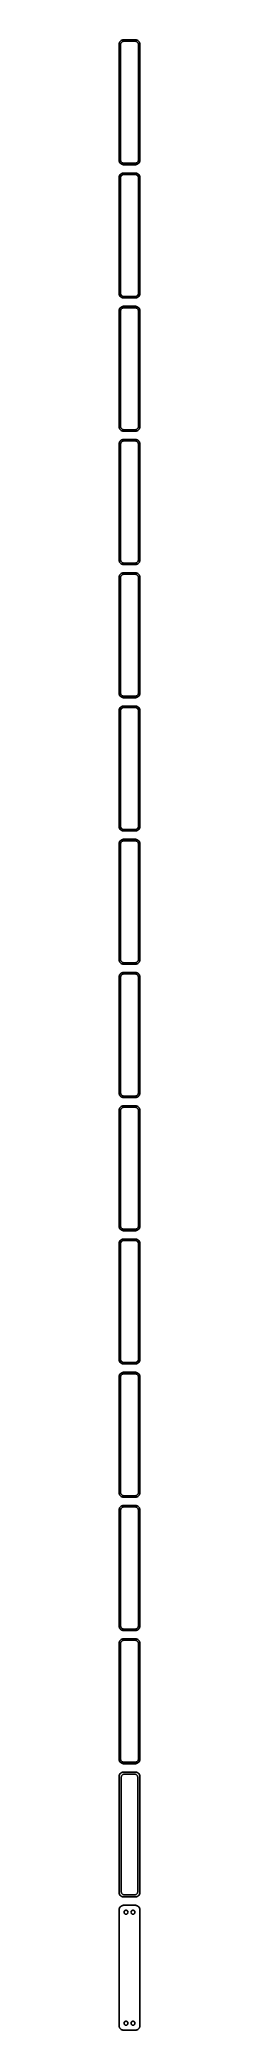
# Model space of a CAD drawing. Header units: metres. Extents: x -11 to 11, y 2093 to 4243.
import ezdxf

# ---------------------------------------------------------------- set-up
doc = ezdxf.new("R2010")
doc.units = ezdxf.units.M

msp = doc.modelspace()

# ---------------------------------------------------------------- linework, layer by layer
for p, q in [((-11.2106, 4239.13), (-11.25, 4238.5)), ((-11.25, 4238.5), (-11.25, 4113.5)), ((-11.0929, 4239.74), (-11.2106, 4239.13)), ((-10.8989, 4240.34), (-11.0929, 4239.74)), ((-10.6315, 4240.91), (-10.8989, 4240.34)), ((-10.2951, 4241.44), (-10.6315, 4240.91)), ((-9.89484, 4241.92), (-10.2951, 4241.44)), ((-9.43712, 4242.35), (-9.89484, 4241.92)), ((-9.75, 4238), (-9.71844, 4238.5)), ((-9.75, 4114), (-9.75, 4238)), ((-9.71844, 4238.5), (-9.62433, 4238.99)), ((-9.62433, 4238.99), (-9.4691, 4239.47)), ((-9.4691, 4239.47), (-9.25522, 4239.93)), ((-8.92912, 4242.72), (-9.43712, 4242.35)), ((-9.25522, 4239.93), (-8.98605, 4240.35)), ((-8.98605, 4240.35), (-8.66586, 4240.74)), ((-8.37889, 4243.02), (-8.92912, 4242.72)), ((-8.66586, 4240.74), (-8.29968, 4241.08)), ((-7.79507, 4243.26), (-8.37889, 4243.02)), ((-8.29968, 4241.08), (-7.8933, 4241.38)), ((-7.8933, 4241.38), (-7.45311, 4241.62)), ((-7.1869, 4243.41), (-7.79507, 4243.26)), ((-7.45311, 4241.62), (-6.98605, 4241.8)), ((-6.56395, 4243.49), (-7.1869, 4243.41)), ((-6.98605, 4241.8), (-6.49951, 4241.93)), ((6.56395, 4243.49), (-6.56395, 4243.49)), ((-6.49951, 4241.93), (-6.00116, 4241.99)), ((-6.00116, 4241.99), (6.00116, 4241.99)), ((6.00116, 4241.99), (6.49951, 4241.93)), ((6.49951, 4241.93), (6.98605, 4241.8)), ((7.1869, 4243.41), (6.56395, 4243.49)), ((6.98605, 4241.8), (7.45311, 4241.62)), ((7.79507, 4243.26), (7.1869, 4243.41)), ((7.45311, 4241.62), (7.8933, 4241.38)), ((8.37889, 4243.02), (7.79507, 4243.26)), ((7.8933, 4241.38), (8.29968, 4241.08)), ((8.29968, 4241.08), (8.66586, 4240.74)), ((8.92912, 4242.72), (8.37889, 4243.02)), ((8.66586, 4240.74), (8.98605, 4240.35)), ((9.43712, 4242.35), (8.92912, 4242.72)), ((8.98605, 4240.35), (9.25522, 4239.93)), ((9.25522, 4239.93), (9.4691, 4239.47)), ((9.89484, 4241.92), (9.43712, 4242.35)), ((9.4691, 4239.47), (9.62433, 4238.99)), ((9.62433, 4238.99), (9.71844, 4238.5)), ((9.71844, 4238.5), (9.75, 4238)), ((9.75, 4238), (9.75, 4114)), ((10.2951, 4241.44), (9.89484, 4241.92)), ((10.6315, 4240.91), (10.2951, 4241.44)), ((10.8989, 4240.34), (10.6315, 4240.91)), ((11.0929, 4239.74), (10.8989, 4240.34)), ((11.2106, 4239.13), (11.0929, 4239.74)), ((11.25, 4238.5), (11.2106, 4239.13)), ((11.25, 4113.5), (11.25, 4238.5)), ((-11.25, 4113.5), (-11.2106, 4112.87)), ((-11.2106, 4112.87), (-11.0929, 4112.26)), ((-11.0929, 4112.26), (-10.8989, 4111.66)), ((-10.8989, 4111.66), (-10.6315, 4111.09)), ((-10.6315, 4111.09), (-10.2951, 4110.56)), ((-10.2951, 4110.56), (-9.89484, 4110.08)), ((-9.89484, 4110.08), (-9.43712, 4109.65)), ((-9.71844, 4113.5), (-9.75, 4114)), ((-9.62433, 4113.01), (-9.71844, 4113.5)), ((-9.4691, 4112.53), (-9.62433, 4113.01)), ((-9.25522, 4112.07), (-9.4691, 4112.53)), ((-9.43712, 4109.65), (-8.92912, 4109.28)), ((-8.98605, 4111.65), (-9.25522, 4112.07)), ((-8.66586, 4111.26), (-8.98605, 4111.65)), ((-8.92912, 4109.28), (-8.37889, 4108.98)), ((-8.29968, 4110.92), (-8.66586, 4111.26)), ((-8.37889, 4108.98), (-7.79507, 4108.74)), ((-7.8933, 4110.62), (-8.29968, 4110.92)), ((-7.45311, 4110.38), (-7.8933, 4110.62)), ((-7.79507, 4108.74), (-7.1869, 4108.59)), ((-6.98605, 4110.2), (-7.45311, 4110.38)), ((-7.1869, 4108.59), (-6.56395, 4108.51)), ((-6.49951, 4110.07), (-6.98605, 4110.2)), ((-6.56395, 4108.51), (6.56395, 4108.51)), ((-6.00116, 4110.01), (-6.49951, 4110.07)), ((6.00116, 4110.01), (-6.00116, 4110.01)), ((6.49951, 4110.07), (6.00116, 4110.01)), ((6.98605, 4110.2), (6.49951, 4110.07)), ((6.56395, 4108.51), (7.1869, 4108.59)), ((7.45311, 4110.38), (6.98605, 4110.2)), ((7.1869, 4108.59), (7.79507, 4108.74)), ((7.8933, 4110.62), (7.45311, 4110.38)), ((7.79507, 4108.74), (8.37889, 4108.98)), ((8.29968, 4110.92), (7.8933, 4110.62)), ((8.66586, 4111.26), (8.29968, 4110.92)), ((8.37889, 4108.98), (8.92912, 4109.28)), ((8.98605, 4111.65), (8.66586, 4111.26)), ((8.92912, 4109.28), (9.43712, 4109.65)), ((9.25522, 4112.07), (8.98605, 4111.65)), ((9.4691, 4112.53), (9.25522, 4112.07)), ((9.43712, 4109.65), (9.89484, 4110.08)), ((9.62433, 4113.01), (9.4691, 4112.53)), ((9.71844, 4113.5), (9.62433, 4113.01)), ((9.75, 4114), (9.71844, 4113.5)), ((9.89484, 4110.08), (10.2951, 4110.56)), ((10.2951, 4110.56), (10.6315, 4111.09)), ((10.6315, 4111.09), (10.8989, 4111.66)), ((10.8989, 4111.66), (11.0929, 4112.26)), ((11.0929, 4112.26), (11.2106, 4112.87)), ((11.2106, 4112.87), (11.25, 4113.5)), ((-11.2106, 4095.13), (-11.25, 4094.5)), ((-11.25, 4094.5), (-11.25, 3969.5)), ((-11.0929, 4095.74), (-11.2106, 4095.13)), ((-10.8989, 4096.34), (-11.0929, 4095.74)), ((-10.6315, 4096.91), (-10.8989, 4096.34)), ((-10.2951, 4097.44), (-10.6315, 4096.91)), ((-9.89484, 4097.92), (-10.2951, 4097.44)), ((-9.43712, 4098.35), (-9.89484, 4097.92)), ((-9.75, 4094), (-9.71844, 4094.5)), ((-9.75, 3970), (-9.75, 4094)), ((-9.71844, 4094.5), (-9.62433, 4094.99)), ((-9.62433, 4094.99), (-9.4691, 4095.47)), ((-9.4691, 4095.47), (-9.25522, 4095.93)), ((-8.92912, 4098.72), (-9.43712, 4098.35)), ((-9.25522, 4095.93), (-8.98605, 4096.35)), ((-8.98605, 4096.35), (-8.66586, 4096.74)), ((-8.37889, 4099.02), (-8.92912, 4098.72)), ((-8.66586, 4096.74), (-8.29968, 4097.08)), ((-7.79507, 4099.26), (-8.37889, 4099.02)), ((-8.29968, 4097.08), (-7.8933, 4097.38)), ((-7.8933, 4097.38), (-7.45311, 4097.62)), ((-7.1869, 4099.41), (-7.79507, 4099.26)), ((-7.45311, 4097.62), (-6.98605, 4097.8)), ((-6.56395, 4099.49), (-7.1869, 4099.41)), ((-6.98605, 4097.8), (-6.49951, 4097.93)), ((6.56395, 4099.49), (-6.56395, 4099.49)), ((-6.49951, 4097.93), (-6.00116, 4097.99)), ((-6.00116, 4097.99), (6.00116, 4097.99)), ((6.00116, 4097.99), (6.49951, 4097.93)), ((6.49951, 4097.93), (6.98605, 4097.8)), ((7.1869, 4099.41), (6.56395, 4099.49)), ((6.98605, 4097.8), (7.45311, 4097.62)), ((7.79507, 4099.26), (7.1869, 4099.41)), ((7.45311, 4097.62), (7.8933, 4097.38)), ((8.37889, 4099.02), (7.79507, 4099.26)), ((7.8933, 4097.38), (8.29968, 4097.08)), ((8.29968, 4097.08), (8.66586, 4096.74)), ((8.92912, 4098.72), (8.37889, 4099.02)), ((8.66586, 4096.74), (8.98605, 4096.35)), ((9.43712, 4098.35), (8.92912, 4098.72)), ((8.98605, 4096.35), (9.25522, 4095.93)), ((9.25522, 4095.93), (9.4691, 4095.47)), ((9.89484, 4097.92), (9.43712, 4098.35)), ((9.4691, 4095.47), (9.62433, 4094.99)), ((9.62433, 4094.99), (9.71844, 4094.5)), ((9.71844, 4094.5), (9.75, 4094)), ((9.75, 4094), (9.75, 3970)), ((10.2951, 4097.44), (9.89484, 4097.92)), ((10.6315, 4096.91), (10.2951, 4097.44)), ((10.8989, 4096.34), (10.6315, 4096.91)), ((11.0929, 4095.74), (10.8989, 4096.34)), ((11.2106, 4095.13), (11.0929, 4095.74)), ((11.25, 4094.5), (11.2106, 4095.13)), ((11.25, 3969.5), (11.25, 4094.5)), ((-11.25, 3969.5), (-11.2106, 3968.87)), ((-11.2106, 3968.87), (-11.0929, 3968.26)), ((-11.0929, 3968.26), (-10.8989, 3967.66)), ((-10.8989, 3967.66), (-10.6315, 3967.09)), ((-10.6315, 3967.09), (-10.2951, 3966.56)), ((-10.2951, 3966.56), (-9.89484, 3966.08)), ((-9.89484, 3966.08), (-9.43712, 3965.65)), ((-9.71844, 3969.5), (-9.75, 3970)), ((-9.62433, 3969.01), (-9.71844, 3969.5)), ((-9.4691, 3968.53), (-9.62433, 3969.01)), ((-9.25522, 3968.07), (-9.4691, 3968.53)), ((-9.43712, 3965.65), (-8.92912, 3965.28)), ((-8.98605, 3967.65), (-9.25522, 3968.07)), ((-8.66586, 3967.26), (-8.98605, 3967.65)), ((-8.92912, 3965.28), (-8.37889, 3964.98)), ((-8.29968, 3966.92), (-8.66586, 3967.26)), ((-8.37889, 3964.98), (-7.79507, 3964.74)), ((-7.8933, 3966.62), (-8.29968, 3966.92)), ((-7.45311, 3966.38), (-7.8933, 3966.62)), ((-7.79507, 3964.74), (-7.1869, 3964.59)), ((-6.98605, 3966.2), (-7.45311, 3966.38)), ((-7.1869, 3964.59), (-6.56395, 3964.51)), ((-6.49951, 3966.07), (-6.98605, 3966.2)), ((-6.56395, 3964.51), (6.56395, 3964.51)), ((-6.00116, 3966.01), (-6.49951, 3966.07)), ((6.00116, 3966.01), (-6.00116, 3966.01)), ((6.49951, 3966.07), (6.00116, 3966.01)), ((6.98605, 3966.2), (6.49951, 3966.07)), ((6.56395, 3964.51), (7.1869, 3964.59)), ((7.45311, 3966.38), (6.98605, 3966.2)), ((7.1869, 3964.59), (7.79507, 3964.74)), ((7.8933, 3966.62), (7.45311, 3966.38)), ((7.79507, 3964.74), (8.37889, 3964.98)), ((8.29968, 3966.92), (7.8933, 3966.62)), ((8.66586, 3967.26), (8.29968, 3966.92)), ((8.37889, 3964.98), (8.92912, 3965.28)), ((8.98605, 3967.65), (8.66586, 3967.26)), ((8.92912, 3965.28), (9.43712, 3965.65)), ((9.25522, 3968.07), (8.98605, 3967.65)), ((9.4691, 3968.53), (9.25522, 3968.07)), ((9.43712, 3965.65), (9.89484, 3966.08)), ((9.62433, 3969.01), (9.4691, 3968.53)), ((9.71844, 3969.5), (9.62433, 3969.01)), ((9.75, 3970), (9.71844, 3969.5)), ((9.89484, 3966.08), (10.2951, 3966.56)), ((10.2951, 3966.56), (10.6315, 3967.09)), ((10.6315, 3967.09), (10.8989, 3967.66)), ((10.8989, 3967.66), (11.0929, 3968.26)), ((11.0929, 3968.26), (11.2106, 3968.87)), ((11.2106, 3968.87), (11.25, 3969.5)), ((-11.2106, 3951.13), (-11.25, 3950.5)), ((-11.25, 3950.5), (-11.25, 3825.5)), ((-11.0929, 3951.74), (-11.2106, 3951.13)), ((-10.8989, 3952.34), (-11.0929, 3951.74)), ((-10.6315, 3952.91), (-10.8989, 3952.34)), ((-10.2951, 3953.44), (-10.6315, 3952.91)), ((-9.89484, 3953.92), (-10.2951, 3953.44)), ((-9.43712, 3954.35), (-9.89484, 3953.92)), ((-9.75, 3950), (-9.71844, 3950.5)), ((-9.75, 3826), (-9.75, 3950)), ((-9.71844, 3950.5), (-9.62433, 3950.99)), ((-9.62433, 3950.99), (-9.4691, 3951.47)), ((-9.4691, 3951.47), (-9.25522, 3951.93)), ((-8.92912, 3954.72), (-9.43712, 3954.35)), ((-9.25522, 3951.93), (-8.98605, 3952.35)), ((-8.98605, 3952.35), (-8.66586, 3952.74)), ((-8.37889, 3955.02), (-8.92912, 3954.72)), ((-8.66586, 3952.74), (-8.29968, 3953.08)), ((-7.79507, 3955.26), (-8.37889, 3955.02)), ((-8.29968, 3953.08), (-7.8933, 3953.38)), ((-7.8933, 3953.38), (-7.45311, 3953.62)), ((-7.1869, 3955.41), (-7.79507, 3955.26)), ((-7.45311, 3953.62), (-6.98605, 3953.8)), ((-6.56395, 3955.49), (-7.1869, 3955.41)), ((-6.98605, 3953.8), (-6.49951, 3953.93)), ((6.56395, 3955.49), (-6.56395, 3955.49)), ((-6.49951, 3953.93), (-6.00116, 3953.99)), ((-6.00116, 3953.99), (6.00116, 3953.99)), ((6.00116, 3953.99), (6.49951, 3953.93)), ((6.49951, 3953.93), (6.98605, 3953.8)), ((7.1869, 3955.41), (6.56395, 3955.49)), ((6.98605, 3953.8), (7.45311, 3953.62)), ((7.79507, 3955.26), (7.1869, 3955.41)), ((7.45311, 3953.62), (7.8933, 3953.38)), ((8.37889, 3955.02), (7.79507, 3955.26)), ((7.8933, 3953.38), (8.29968, 3953.08)), ((8.29968, 3953.08), (8.66586, 3952.74)), ((8.92912, 3954.72), (8.37889, 3955.02)), ((8.66586, 3952.74), (8.98605, 3952.35)), ((9.43712, 3954.35), (8.92912, 3954.72)), ((8.98605, 3952.35), (9.25522, 3951.93)), ((9.25522, 3951.93), (9.4691, 3951.47)), ((9.89484, 3953.92), (9.43712, 3954.35)), ((9.4691, 3951.47), (9.62433, 3950.99)), ((9.62433, 3950.99), (9.71844, 3950.5)), ((9.71844, 3950.5), (9.75, 3950)), ((9.75, 3950), (9.75, 3826)), ((10.2951, 3953.44), (9.89484, 3953.92)), ((10.6315, 3952.91), (10.2951, 3953.44)), ((10.8989, 3952.34), (10.6315, 3952.91)), ((11.0929, 3951.74), (10.8989, 3952.34)), ((11.2106, 3951.13), (11.0929, 3951.74)), ((11.25, 3950.5), (11.2106, 3951.13)), ((11.25, 3825.5), (11.25, 3950.5)), ((-11.25, 3825.5), (-11.2106, 3824.87)), ((-11.2106, 3824.87), (-11.0929, 3824.26)), ((-11.0929, 3807.74), (-11.2106, 3807.13)), ((-11.0929, 3824.26), (-10.8989, 3823.66)), ((-10.8989, 3808.34), (-11.0929, 3807.74)), ((-10.8989, 3823.66), (-10.6315, 3823.09)), ((-10.6315, 3808.91), (-10.8989, 3808.34)), ((-10.6315, 3823.09), (-10.2951, 3822.56)), ((-10.2951, 3809.44), (-10.6315, 3808.91)), ((-10.2951, 3822.56), (-9.89484, 3822.08)), ((-9.89484, 3809.92), (-10.2951, 3809.44)), ((-9.89484, 3822.08), (-9.43712, 3821.65)), ((-9.43712, 3810.35), (-9.89484, 3809.92)), ((-9.71844, 3825.5), (-9.75, 3826)), ((-9.62433, 3825.01), (-9.71844, 3825.5)), ((-9.4691, 3824.53), (-9.62433, 3825.01)), ((-9.62433, 3806.99), (-9.4691, 3807.47)), ((-9.25522, 3824.07), (-9.4691, 3824.53)), ((-9.4691, 3807.47), (-9.25522, 3807.93)), ((-9.43712, 3821.65), (-8.92912, 3821.28)), ((-8.92912, 3810.72), (-9.43712, 3810.35)), ((-8.98605, 3823.65), (-9.25522, 3824.07)), ((-9.25522, 3807.93), (-8.98605, 3808.35)), ((-8.66586, 3823.26), (-8.98605, 3823.65)), ((-8.98605, 3808.35), (-8.66586, 3808.74)), ((-8.92912, 3821.28), (-8.37889, 3820.98)), ((-8.37889, 3811.02), (-8.92912, 3810.72)), ((-8.29968, 3822.92), (-8.66586, 3823.26)), ((-8.66586, 3808.74), (-8.29968, 3809.08)), ((-8.37889, 3820.98), (-7.79507, 3820.74)), ((-7.79507, 3811.26), (-8.37889, 3811.02)), ((-7.8933, 3822.62), (-8.29968, 3822.92)), ((-8.29968, 3809.08), (-7.8933, 3809.38)), ((-7.45311, 3822.38), (-7.8933, 3822.62)), ((-7.8933, 3809.38), (-7.45311, 3809.62)), ((-7.79507, 3820.74), (-7.1869, 3820.59)), ((-7.1869, 3811.41), (-7.79507, 3811.26)), ((-6.98605, 3822.2), (-7.45311, 3822.38)), ((-7.45311, 3809.62), (-6.98605, 3809.8)), ((-7.1869, 3820.59), (-6.56395, 3820.51)), ((-6.56395, 3811.49), (-7.1869, 3811.41)), ((-6.49951, 3822.07), (-6.98605, 3822.2)), ((-6.98605, 3809.8), (-6.49951, 3809.93)), ((-6.56395, 3820.51), (6.56395, 3820.51)), ((6.56395, 3811.49), (-6.56395, 3811.49)), ((-6.00116, 3822.01), (-6.49951, 3822.07)), ((-6.49951, 3809.93), (-6.00116, 3809.99)), ((6.00116, 3822.01), (-6.00116, 3822.01)), ((-6.00116, 3809.99), (6.00116, 3809.99)), ((6.49951, 3822.07), (6.00116, 3822.01)), ((6.00116, 3809.99), (6.49951, 3809.93)), ((6.98605, 3822.2), (6.49951, 3822.07)), ((6.49951, 3809.93), (6.98605, 3809.8)), ((6.56395, 3820.51), (7.1869, 3820.59)), ((7.1869, 3811.41), (6.56395, 3811.49)), ((7.45311, 3822.38), (6.98605, 3822.2)), ((6.98605, 3809.8), (7.45311, 3809.62)), ((7.1869, 3820.59), (7.79507, 3820.74)), ((7.79507, 3811.26), (7.1869, 3811.41)), ((7.8933, 3822.62), (7.45311, 3822.38)), ((7.45311, 3809.62), (7.8933, 3809.38)), ((7.79507, 3820.74), (8.37889, 3820.98)), ((8.37889, 3811.02), (7.79507, 3811.26)), ((8.29968, 3822.92), (7.8933, 3822.62)), ((7.8933, 3809.38), (8.29968, 3809.08)), ((8.66586, 3823.26), (8.29968, 3822.92)), ((8.29968, 3809.08), (8.66586, 3808.74)), ((8.37889, 3820.98), (8.92912, 3821.28)), ((8.92912, 3810.72), (8.37889, 3811.02)), ((8.98605, 3823.65), (8.66586, 3823.26)), ((8.66586, 3808.74), (8.98605, 3808.35)), ((8.92912, 3821.28), (9.43712, 3821.65)), ((9.43712, 3810.35), (8.92912, 3810.72)), ((9.25522, 3824.07), (8.98605, 3823.65)), ((8.98605, 3808.35), (9.25522, 3807.93)), ((9.4691, 3824.53), (9.25522, 3824.07)), ((9.25522, 3807.93), (9.4691, 3807.47)), ((9.43712, 3821.65), (9.89484, 3822.08)), ((9.89484, 3809.92), (9.43712, 3810.35)), ((9.62433, 3825.01), (9.4691, 3824.53)), ((9.4691, 3807.47), (9.62433, 3806.99)), ((9.71844, 3825.5), (9.62433, 3825.01)), ((9.75, 3826), (9.71844, 3825.5)), ((9.89484, 3822.08), (10.2951, 3822.56)), ((10.2951, 3809.44), (9.89484, 3809.92)), ((10.2951, 3822.56), (10.6315, 3823.09)), ((10.6315, 3808.91), (10.2951, 3809.44)), ((10.6315, 3823.09), (10.8989, 3823.66)), ((10.8989, 3808.34), (10.6315, 3808.91)), ((10.8989, 3823.66), (11.0929, 3824.26)), ((11.0929, 3807.74), (10.8989, 3808.34)), ((11.0929, 3824.26), (11.2106, 3824.87)), ((11.2106, 3807.13), (11.0929, 3807.74)), ((11.2106, 3824.87), (11.25, 3825.5)), ((-11.2106, 3807.13), (-11.25, 3806.5)), ((-11.25, 3806.5), (-11.25, 3681.5)), ((-9.75, 3806), (-9.71844, 3806.5)), ((-9.75, 3682), (-9.75, 3806)), ((-9.71844, 3806.5), (-9.62433, 3806.99)), ((9.62433, 3806.99), (9.71844, 3806.5)), ((9.71844, 3806.5), (9.75, 3806)), ((9.75, 3806), (9.75, 3682)), ((11.25, 3806.5), (11.2106, 3807.13)), ((11.25, 3681.5), (11.25, 3806.5)), ((-11.25, 3681.5), (-11.2106, 3680.87)), ((-11.2106, 3680.87), (-11.0929, 3680.26)), ((-11.0929, 3680.26), (-10.8989, 3679.66)), ((-10.8989, 3679.66), (-10.6315, 3679.09)), ((-10.6315, 3679.09), (-10.2951, 3678.56)), ((-10.2951, 3678.56), (-9.89484, 3678.08)), ((-9.71844, 3681.5), (-9.75, 3682)), ((-9.62433, 3681.01), (-9.71844, 3681.5)), ((-9.4691, 3680.53), (-9.62433, 3681.01)), ((-9.25522, 3680.07), (-9.4691, 3680.53)), ((-8.98605, 3679.65), (-9.25522, 3680.07)), ((-8.66586, 3679.26), (-8.98605, 3679.65)), ((-8.29968, 3678.92), (-8.66586, 3679.26)), ((-7.8933, 3678.62), (-8.29968, 3678.92)), ((-7.45311, 3678.38), (-7.8933, 3678.62)), ((-6.98605, 3678.2), (-7.45311, 3678.38)), ((-6.49951, 3678.07), (-6.98605, 3678.2)), ((6.98605, 3678.2), (6.49951, 3678.07)), ((7.45311, 3678.38), (6.98605, 3678.2)), ((7.8933, 3678.62), (7.45311, 3678.38)), ((8.29968, 3678.92), (7.8933, 3678.62)), ((8.66586, 3679.26), (8.29968, 3678.92)), ((8.98605, 3679.65), (8.66586, 3679.26)), ((9.25522, 3680.07), (8.98605, 3679.65)), ((9.4691, 3680.53), (9.25522, 3680.07)), ((9.62433, 3681.01), (9.4691, 3680.53)), ((9.71844, 3681.5), (9.62433, 3681.01)), ((9.75, 3682), (9.71844, 3681.5)), ((9.89484, 3678.08), (10.2951, 3678.56)), ((10.2951, 3678.56), (10.6315, 3679.09)), ((10.6315, 3679.09), (10.8989, 3679.66)), ((10.8989, 3679.66), (11.0929, 3680.26)), ((11.0929, 3680.26), (11.2106, 3680.87)), ((11.2106, 3680.87), (11.25, 3681.5)), ((-11.2106, 3663.13), (-11.25, 3662.5)), ((-11.25, 3662.5), (-11.25, 3537.5)), ((-11.0929, 3663.74), (-11.2106, 3663.13)), ((-10.8989, 3664.34), (-11.0929, 3663.74)), ((-10.6315, 3664.91), (-10.8989, 3664.34)), ((-10.2951, 3665.44), (-10.6315, 3664.91)), ((-9.89484, 3665.92), (-10.2951, 3665.44)), ((-9.89484, 3678.08), (-9.43712, 3677.65)), ((-9.43712, 3666.35), (-9.89484, 3665.92)), ((-9.75, 3662), (-9.71844, 3662.5)), ((-9.75, 3538), (-9.75, 3662)), ((-9.71844, 3662.5), (-9.62433, 3662.99)), ((-9.62433, 3662.99), (-9.4691, 3663.47)), ((-9.4691, 3663.47), (-9.25522, 3663.93)), ((-9.43712, 3677.65), (-8.92912, 3677.28)), ((-8.92912, 3666.72), (-9.43712, 3666.35)), ((-9.25522, 3663.93), (-8.98605, 3664.35)), ((-8.98605, 3664.35), (-8.66586, 3664.74)), ((-8.92912, 3677.28), (-8.37889, 3676.98)), ((-8.37889, 3667.02), (-8.92912, 3666.72)), ((-8.66586, 3664.74), (-8.29968, 3665.08)), ((-8.37889, 3676.98), (-7.79507, 3676.74)), ((-7.79507, 3667.26), (-8.37889, 3667.02)), ((-8.29968, 3665.08), (-7.8933, 3665.38)), ((-7.8933, 3665.38), (-7.45311, 3665.62)), ((-7.79507, 3676.74), (-7.1869, 3676.59)), ((-7.1869, 3667.41), (-7.79507, 3667.26)), ((-7.45311, 3665.62), (-6.98605, 3665.8)), ((-7.1869, 3676.59), (-6.56395, 3676.51)), ((-6.56395, 3667.49), (-7.1869, 3667.41)), ((-6.98605, 3665.8), (-6.49951, 3665.93)), ((-6.56395, 3676.51), (6.56395, 3676.51)), ((6.56395, 3667.49), (-6.56395, 3667.49)), ((-6.00116, 3678.01), (-6.49951, 3678.07)), ((-6.49951, 3665.93), (-6.00116, 3665.99)), ((6.00116, 3678.01), (-6.00116, 3678.01)), ((-6.00116, 3665.99), (6.00116, 3665.99)), ((6.49951, 3678.07), (6.00116, 3678.01)), ((6.00116, 3665.99), (6.49951, 3665.93)), ((6.49951, 3665.93), (6.98605, 3665.8)), ((6.56395, 3676.51), (7.1869, 3676.59)), ((7.1869, 3667.41), (6.56395, 3667.49)), ((6.98605, 3665.8), (7.45311, 3665.62)), ((7.1869, 3676.59), (7.79507, 3676.74)), ((7.79507, 3667.26), (7.1869, 3667.41)), ((7.45311, 3665.62), (7.8933, 3665.38)), ((7.79507, 3676.74), (8.37889, 3676.98)), ((8.37889, 3667.02), (7.79507, 3667.26)), ((7.8933, 3665.38), (8.29968, 3665.08)), ((8.29968, 3665.08), (8.66586, 3664.74)), ((8.37889, 3676.98), (8.92912, 3677.28)), ((8.92912, 3666.72), (8.37889, 3667.02)), ((8.66586, 3664.74), (8.98605, 3664.35)), ((8.92912, 3677.28), (9.43712, 3677.65)), ((9.43712, 3666.35), (8.92912, 3666.72)), ((8.98605, 3664.35), (9.25522, 3663.93)), ((9.25522, 3663.93), (9.4691, 3663.47)), ((9.43712, 3677.65), (9.89484, 3678.08)), ((9.89484, 3665.92), (9.43712, 3666.35)), ((9.4691, 3663.47), (9.62433, 3662.99)), ((9.62433, 3662.99), (9.71844, 3662.5)), ((9.71844, 3662.5), (9.75, 3662)), ((9.75, 3662), (9.75, 3538)), ((10.2951, 3665.44), (9.89484, 3665.92)), ((10.6315, 3664.91), (10.2951, 3665.44)), ((10.8989, 3664.34), (10.6315, 3664.91)), ((11.0929, 3663.74), (10.8989, 3664.34)), ((11.2106, 3663.13), (11.0929, 3663.74)), ((11.25, 3662.5), (11.2106, 3663.13)), ((11.25, 3537.5), (11.25, 3662.5)), ((-11.25, 3537.5), (-11.2106, 3536.87)), ((-11.2106, 3536.87), (-11.0929, 3536.26)), ((-11.0929, 3536.26), (-10.8989, 3535.66)), ((-10.8989, 3535.66), (-10.6315, 3535.09)), ((-10.6315, 3535.09), (-10.2951, 3534.56)), ((-10.2951, 3534.56), (-9.89484, 3534.08)), ((-9.89484, 3534.08), (-9.43712, 3533.65)), ((-9.71844, 3537.5), (-9.75, 3538)), ((-9.62433, 3537.01), (-9.71844, 3537.5)), ((-9.4691, 3536.53), (-9.62433, 3537.01)), ((-9.25522, 3536.07), (-9.4691, 3536.53)), ((-9.43712, 3533.65), (-8.92912, 3533.28)), ((-8.98605, 3535.65), (-9.25522, 3536.07)), ((-8.66586, 3535.26), (-8.98605, 3535.65)), ((-8.92912, 3533.28), (-8.37889, 3532.98)), ((-8.29968, 3534.92), (-8.66586, 3535.26)), ((-8.37889, 3532.98), (-7.79507, 3532.74)), ((-7.8933, 3534.62), (-8.29968, 3534.92)), ((-7.45311, 3534.38), (-7.8933, 3534.62)), ((-7.79507, 3532.74), (-7.1869, 3532.59)), ((-6.98605, 3534.2), (-7.45311, 3534.38)), ((-7.1869, 3532.59), (-6.56395, 3532.51)), ((-6.49951, 3534.07), (-6.98605, 3534.2)), ((-6.56395, 3532.51), (6.56395, 3532.51)), ((-6.00116, 3534.01), (-6.49951, 3534.07)), ((6.00116, 3534.01), (-6.00116, 3534.01)), ((6.49951, 3534.07), (6.00116, 3534.01)), ((6.98605, 3534.2), (6.49951, 3534.07)), ((6.56395, 3532.51), (7.1869, 3532.59)), ((7.45311, 3534.38), (6.98605, 3534.2)), ((7.1869, 3532.59), (7.79507, 3532.74)), ((7.8933, 3534.62), (7.45311, 3534.38)), ((7.79507, 3532.74), (8.37889, 3532.98)), ((8.29968, 3534.92), (7.8933, 3534.62)), ((8.66586, 3535.26), (8.29968, 3534.92)), ((8.37889, 3532.98), (8.92912, 3533.28)), ((8.98605, 3535.65), (8.66586, 3535.26)), ((8.92912, 3533.28), (9.43712, 3533.65)), ((9.25522, 3536.07), (8.98605, 3535.65)), ((9.4691, 3536.53), (9.25522, 3536.07)), ((9.43712, 3533.65), (9.89484, 3534.08)), ((9.62433, 3537.01), (9.4691, 3536.53)), ((9.71844, 3537.5), (9.62433, 3537.01)), ((9.75, 3538), (9.71844, 3537.5)), ((9.89484, 3534.08), (10.2951, 3534.56)), ((10.2951, 3534.56), (10.6315, 3535.09)), ((10.6315, 3535.09), (10.8989, 3535.66)), ((10.8989, 3535.66), (11.0929, 3536.26)), ((11.0929, 3536.26), (11.2106, 3536.87)), ((11.2106, 3536.87), (11.25, 3537.5)), ((-11.2106, 3519.13), (-11.25, 3518.5)), ((-11.25, 3518.5), (-11.25, 3393.5)), ((-11.0929, 3519.74), (-11.2106, 3519.13)), ((-10.8989, 3520.34), (-11.0929, 3519.74)), ((-10.6315, 3520.91), (-10.8989, 3520.34)), ((-10.2951, 3521.44), (-10.6315, 3520.91)), ((-9.89484, 3521.92), (-10.2951, 3521.44)), ((-9.43712, 3522.35), (-9.89484, 3521.92)), ((-9.75, 3518), (-9.71844, 3518.5)), ((-9.75, 3394), (-9.75, 3518)), ((-9.71844, 3518.5), (-9.62433, 3518.99)), ((-9.62433, 3518.99), (-9.4691, 3519.47)), ((-9.4691, 3519.47), (-9.25522, 3519.93)), ((-8.92912, 3522.72), (-9.43712, 3522.35)), ((-9.25522, 3519.93), (-8.98605, 3520.35)), ((-8.98605, 3520.35), (-8.66586, 3520.74)), ((-8.37889, 3523.02), (-8.92912, 3522.72)), ((-8.66586, 3520.74), (-8.29968, 3521.08)), ((-7.79507, 3523.26), (-8.37889, 3523.02)), ((-8.29968, 3521.08), (-7.8933, 3521.38)), ((-7.8933, 3521.38), (-7.45311, 3521.62)), ((-7.1869, 3523.41), (-7.79507, 3523.26)), ((-7.45311, 3521.62), (-6.98605, 3521.8)), ((-6.56395, 3523.49), (-7.1869, 3523.41)), ((-6.98605, 3521.8), (-6.49951, 3521.93)), ((6.56395, 3523.49), (-6.56395, 3523.49)), ((-6.49951, 3521.93), (-6.00116, 3521.99)), ((-6.00116, 3521.99), (6.00116, 3521.99)), ((6.00116, 3521.99), (6.49951, 3521.93)), ((6.49951, 3521.93), (6.98605, 3521.8)), ((7.1869, 3523.41), (6.56395, 3523.49)), ((6.98605, 3521.8), (7.45311, 3521.62)), ((7.79507, 3523.26), (7.1869, 3523.41)), ((7.45311, 3521.62), (7.8933, 3521.38)), ((8.37889, 3523.02), (7.79507, 3523.26)), ((7.8933, 3521.38), (8.29968, 3521.08)), ((8.29968, 3521.08), (8.66586, 3520.74)), ((8.92912, 3522.72), (8.37889, 3523.02)), ((8.66586, 3520.74), (8.98605, 3520.35)), ((9.43712, 3522.35), (8.92912, 3522.72)), ((8.98605, 3520.35), (9.25522, 3519.93)), ((9.25522, 3519.93), (9.4691, 3519.47)), ((9.89484, 3521.92), (9.43712, 3522.35)), ((9.4691, 3519.47), (9.62433, 3518.99)), ((9.62433, 3518.99), (9.71844, 3518.5)), ((9.71844, 3518.5), (9.75, 3518)), ((9.75, 3518), (9.75, 3394)), ((10.2951, 3521.44), (9.89484, 3521.92)), ((10.6315, 3520.91), (10.2951, 3521.44)), ((10.8989, 3520.34), (10.6315, 3520.91)), ((11.0929, 3519.74), (10.8989, 3520.34)), ((11.2106, 3519.13), (11.0929, 3519.74)), ((11.25, 3518.5), (11.2106, 3519.13)), ((11.25, 3393.5), (11.25, 3518.5)), ((-11.25, 3393.5), (-11.2106, 3392.87)), ((-11.2106, 3392.87), (-11.0929, 3392.26)), ((-11.0929, 3392.26), (-10.8989, 3391.66)), ((-10.8989, 3391.66), (-10.6315, 3391.09)), ((-10.6315, 3391.09), (-10.2951, 3390.56)), ((-10.2951, 3377.44), (-10.6315, 3376.91)), ((-10.2951, 3390.56), (-9.89484, 3390.08)), ((-9.89484, 3377.92), (-10.2951, 3377.44)), ((-9.89484, 3390.08), (-9.43712, 3389.65)), ((-9.43712, 3378.35), (-9.89484, 3377.92)), ((-9.71844, 3393.5), (-9.75, 3394)), ((-9.62433, 3393.01), (-9.71844, 3393.5)), ((-9.4691, 3392.53), (-9.62433, 3393.01)), ((-9.25522, 3392.07), (-9.4691, 3392.53)), ((-9.43712, 3389.65), (-8.92912, 3389.28)), ((-8.92912, 3378.72), (-9.43712, 3378.35)), ((-8.98605, 3391.65), (-9.25522, 3392.07)), ((-8.66586, 3391.26), (-8.98605, 3391.65)), ((-8.92912, 3389.28), (-8.37889, 3388.98)), ((-8.37889, 3379.02), (-8.92912, 3378.72)), ((-8.29968, 3390.92), (-8.66586, 3391.26)), ((-8.66586, 3376.74), (-8.29968, 3377.08)), ((-8.37889, 3388.98), (-7.79507, 3388.74)), ((-7.79507, 3379.26), (-8.37889, 3379.02)), ((-7.8933, 3390.62), (-8.29968, 3390.92)), ((-8.29968, 3377.08), (-7.8933, 3377.38)), ((-7.45311, 3390.38), (-7.8933, 3390.62)), ((-7.8933, 3377.38), (-7.45311, 3377.62)), ((-7.79507, 3388.74), (-7.1869, 3388.59)), ((-7.1869, 3379.41), (-7.79507, 3379.26)), ((-6.98605, 3390.2), (-7.45311, 3390.38)), ((-7.45311, 3377.62), (-6.98605, 3377.8)), ((-7.1869, 3388.59), (-6.56395, 3388.51)), ((-6.56395, 3379.49), (-7.1869, 3379.41)), ((-6.49951, 3390.07), (-6.98605, 3390.2)), ((-6.98605, 3377.8), (-6.49951, 3377.93)), ((-6.56395, 3388.51), (6.56395, 3388.51)), ((6.56395, 3379.49), (-6.56395, 3379.49)), ((-6.00116, 3390.01), (-6.49951, 3390.07)), ((-6.49951, 3377.93), (-6.00116, 3377.99)), ((6.00116, 3390.01), (-6.00116, 3390.01)), ((-6.00116, 3377.99), (6.00116, 3377.99)), ((6.49951, 3390.07), (6.00116, 3390.01)), ((6.00116, 3377.99), (6.49951, 3377.93)), ((6.98605, 3390.2), (6.49951, 3390.07)), ((6.49951, 3377.93), (6.98605, 3377.8)), ((6.56395, 3388.51), (7.1869, 3388.59)), ((7.1869, 3379.41), (6.56395, 3379.49)), ((7.45311, 3390.38), (6.98605, 3390.2)), ((6.98605, 3377.8), (7.45311, 3377.62)), ((7.1869, 3388.59), (7.79507, 3388.74)), ((7.79507, 3379.26), (7.1869, 3379.41)), ((7.8933, 3390.62), (7.45311, 3390.38)), ((7.45311, 3377.62), (7.8933, 3377.38)), ((7.79507, 3388.74), (8.37889, 3388.98)), ((8.37889, 3379.02), (7.79507, 3379.26)), ((8.29968, 3390.92), (7.8933, 3390.62)), ((7.8933, 3377.38), (8.29968, 3377.08)), ((8.66586, 3391.26), (8.29968, 3390.92)), ((8.29968, 3377.08), (8.66586, 3376.74)), ((8.37889, 3388.98), (8.92912, 3389.28)), ((8.92912, 3378.72), (8.37889, 3379.02)), ((8.98605, 3391.65), (8.66586, 3391.26)), ((8.92912, 3389.28), (9.43712, 3389.65)), ((9.43712, 3378.35), (8.92912, 3378.72)), ((9.25522, 3392.07), (8.98605, 3391.65)), ((9.4691, 3392.53), (9.25522, 3392.07)), ((9.43712, 3389.65), (9.89484, 3390.08)), ((9.89484, 3377.92), (9.43712, 3378.35)), ((9.62433, 3393.01), (9.4691, 3392.53)), ((9.71844, 3393.5), (9.62433, 3393.01)), ((9.75, 3394), (9.71844, 3393.5)), ((9.89484, 3390.08), (10.2951, 3390.56)), ((10.2951, 3377.44), (9.89484, 3377.92)), ((10.2951, 3390.56), (10.6315, 3391.09)), ((10.6315, 3376.91), (10.2951, 3377.44)), ((10.6315, 3391.09), (10.8989, 3391.66)), ((10.8989, 3391.66), (11.0929, 3392.26)), ((11.0929, 3392.26), (11.2106, 3392.87)), ((11.2106, 3392.87), (11.25, 3393.5)), ((-11.2106, 3375.13), (-11.25, 3374.5)), ((-11.25, 3374.5), (-11.25, 3249.5)), ((-11.0929, 3375.74), (-11.2106, 3375.13)), ((-10.8989, 3376.34), (-11.0929, 3375.74)), ((-10.6315, 3376.91), (-10.8989, 3376.34)), ((-9.75, 3374), (-9.71844, 3374.5)), ((-9.75, 3250), (-9.75, 3374)), ((-9.71844, 3374.5), (-9.62433, 3374.99)), ((-9.62433, 3374.99), (-9.4691, 3375.47)), ((-9.4691, 3375.47), (-9.25522, 3375.93)), ((-9.25522, 3375.93), (-8.98605, 3376.35)), ((-8.98605, 3376.35), (-8.66586, 3376.74)), ((8.66586, 3376.74), (8.98605, 3376.35)), ((8.98605, 3376.35), (9.25522, 3375.93)), ((9.25522, 3375.93), (9.4691, 3375.47)), ((9.4691, 3375.47), (9.62433, 3374.99)), ((9.62433, 3374.99), (9.71844, 3374.5)), ((9.71844, 3374.5), (9.75, 3374)), ((9.75, 3374), (9.75, 3250)), ((10.8989, 3376.34), (10.6315, 3376.91)), ((11.0929, 3375.74), (10.8989, 3376.34)), ((11.2106, 3375.13), (11.0929, 3375.74)), ((11.25, 3374.5), (11.2106, 3375.13)), ((11.25, 3249.5), (11.25, 3374.5)), ((-11.25, 3249.5), (-11.2106, 3248.87)), ((-11.2106, 3248.87), (-11.0929, 3248.26)), ((-11.0929, 3248.26), (-10.8989, 3247.66)), ((-9.71844, 3249.5), (-9.75, 3250)), ((-9.62433, 3249.01), (-9.71844, 3249.5)), ((-9.4691, 3248.53), (-9.62433, 3249.01)), ((-9.25522, 3248.07), (-9.4691, 3248.53)), ((-8.98605, 3247.65), (-9.25522, 3248.07)), ((9.25522, 3248.07), (8.98605, 3247.65)), ((9.4691, 3248.53), (9.25522, 3248.07)), ((9.62433, 3249.01), (9.4691, 3248.53)), ((9.71844, 3249.5), (9.62433, 3249.01)), ((9.75, 3250), (9.71844, 3249.5)), ((10.8989, 3247.66), (11.0929, 3248.26)), ((11.0929, 3248.26), (11.2106, 3248.87)), ((11.2106, 3248.87), (11.25, 3249.5)), ((-11.2106, 3231.13), (-11.25, 3230.5)), ((-11.25, 3230.5), (-11.25, 3105.5)), ((-11.0929, 3231.74), (-11.2106, 3231.13)), ((-10.8989, 3232.34), (-11.0929, 3231.74)), ((-10.8989, 3247.66), (-10.6315, 3247.09)), ((-10.6315, 3232.91), (-10.8989, 3232.34)), ((-10.6315, 3247.09), (-10.2951, 3246.56)), ((-10.2951, 3233.44), (-10.6315, 3232.91)), ((-10.2951, 3246.56), (-9.89484, 3246.08)), ((-9.89484, 3233.92), (-10.2951, 3233.44)), ((-9.89484, 3246.08), (-9.43712, 3245.65)), ((-9.43712, 3234.35), (-9.89484, 3233.92)), ((-9.75, 3230), (-9.71844, 3230.5)), ((-9.75, 3106), (-9.75, 3230)), ((-9.71844, 3230.5), (-9.62433, 3230.99)), ((-9.62433, 3230.99), (-9.4691, 3231.47)), ((-9.4691, 3231.47), (-9.25522, 3231.93)), ((-9.43712, 3245.65), (-8.92912, 3245.28)), ((-8.92912, 3234.72), (-9.43712, 3234.35)), ((-9.25522, 3231.93), (-8.98605, 3232.35)), ((-8.66586, 3247.26), (-8.98605, 3247.65)), ((-8.98605, 3232.35), (-8.66586, 3232.74)), ((-8.92912, 3245.28), (-8.37889, 3244.98)), ((-8.37889, 3235.02), (-8.92912, 3234.72)), ((-8.29968, 3246.92), (-8.66586, 3247.26)), ((-8.66586, 3232.74), (-8.29968, 3233.08)), ((-8.37889, 3244.98), (-7.79507, 3244.74)), ((-7.79507, 3235.26), (-8.37889, 3235.02)), ((-7.8933, 3246.62), (-8.29968, 3246.92)), ((-8.29968, 3233.08), (-7.8933, 3233.38)), ((-7.45311, 3246.38), (-7.8933, 3246.62)), ((-7.8933, 3233.38), (-7.45311, 3233.62)), ((-7.79507, 3244.74), (-7.1869, 3244.59)), ((-7.1869, 3235.41), (-7.79507, 3235.26)), ((-6.98605, 3246.2), (-7.45311, 3246.38)), ((-7.45311, 3233.62), (-6.98605, 3233.8)), ((-7.1869, 3244.59), (-6.56395, 3244.51)), ((-6.56395, 3235.49), (-7.1869, 3235.41)), ((-6.49951, 3246.07), (-6.98605, 3246.2)), ((-6.98605, 3233.8), (-6.49951, 3233.93)), ((-6.56395, 3244.51), (6.56395, 3244.51)), ((6.56395, 3235.49), (-6.56395, 3235.49)), ((-6.00116, 3246.01), (-6.49951, 3246.07)), ((-6.49951, 3233.93), (-6.00116, 3233.99)), ((6.00116, 3246.01), (-6.00116, 3246.01)), ((-6.00116, 3233.99), (6.00116, 3233.99)), ((6.49951, 3246.07), (6.00116, 3246.01)), ((6.00116, 3233.99), (6.49951, 3233.93)), ((6.98605, 3246.2), (6.49951, 3246.07)), ((6.49951, 3233.93), (6.98605, 3233.8)), ((6.56395, 3244.51), (7.1869, 3244.59)), ((7.1869, 3235.41), (6.56395, 3235.49)), ((7.45311, 3246.38), (6.98605, 3246.2)), ((6.98605, 3233.8), (7.45311, 3233.62)), ((7.1869, 3244.59), (7.79507, 3244.74)), ((7.79507, 3235.26), (7.1869, 3235.41)), ((7.8933, 3246.62), (7.45311, 3246.38)), ((7.45311, 3233.62), (7.8933, 3233.38)), ((7.79507, 3244.74), (8.37889, 3244.98)), ((8.37889, 3235.02), (7.79507, 3235.26)), ((8.29968, 3246.92), (7.8933, 3246.62)), ((7.8933, 3233.38), (8.29968, 3233.08)), ((8.66586, 3247.26), (8.29968, 3246.92)), ((8.29968, 3233.08), (8.66586, 3232.74)), ((8.37889, 3244.98), (8.92912, 3245.28)), ((8.92912, 3234.72), (8.37889, 3235.02)), ((8.98605, 3247.65), (8.66586, 3247.26)), ((8.66586, 3232.74), (8.98605, 3232.35)), ((8.92912, 3245.28), (9.43712, 3245.65)), ((9.43712, 3234.35), (8.92912, 3234.72)), ((8.98605, 3232.35), (9.25522, 3231.93)), ((9.25522, 3231.93), (9.4691, 3231.47)), ((9.43712, 3245.65), (9.89484, 3246.08)), ((9.89484, 3233.92), (9.43712, 3234.35)), ((9.4691, 3231.47), (9.62433, 3230.99)), ((9.62433, 3230.99), (9.71844, 3230.5)), ((9.71844, 3230.5), (9.75, 3230)), ((9.75, 3230), (9.75, 3106)), ((9.89484, 3246.08), (10.2951, 3246.56)), ((10.2951, 3233.44), (9.89484, 3233.92)), ((10.2951, 3246.56), (10.6315, 3247.09)), ((10.6315, 3232.91), (10.2951, 3233.44)), ((10.6315, 3247.09), (10.8989, 3247.66)), ((10.8989, 3232.34), (10.6315, 3232.91)), ((11.0929, 3231.74), (10.8989, 3232.34)), ((11.2106, 3231.13), (11.0929, 3231.74)), ((11.25, 3230.5), (11.2106, 3231.13)), ((11.25, 3105.5), (11.25, 3230.5)), ((-11.25, 3105.5), (-11.2106, 3104.87)), ((-11.2106, 3104.87), (-11.0929, 3104.26)), ((-11.0929, 3104.26), (-10.8989, 3103.66)), ((-10.8989, 3103.66), (-10.6315, 3103.09)), ((-10.6315, 3103.09), (-10.2951, 3102.56)), ((-10.2951, 3102.56), (-9.89484, 3102.08)), ((-9.89484, 3102.08), (-9.43712, 3101.65)), ((-9.71844, 3105.5), (-9.75, 3106)), ((-9.62433, 3105.01), (-9.71844, 3105.5)), ((-9.4691, 3104.53), (-9.62433, 3105.01)), ((-9.25522, 3104.07), (-9.4691, 3104.53)), ((-9.43712, 3101.65), (-8.92912, 3101.28)), ((-8.98605, 3103.65), (-9.25522, 3104.07)), ((-8.66586, 3103.26), (-8.98605, 3103.65)), ((-8.92912, 3101.28), (-8.37889, 3100.98)), ((-8.29968, 3102.92), (-8.66586, 3103.26)), ((-8.37889, 3100.98), (-7.79507, 3100.74)), ((-7.8933, 3102.62), (-8.29968, 3102.92)), ((-7.45311, 3102.38), (-7.8933, 3102.62)), ((-7.79507, 3100.74), (-7.1869, 3100.59)), ((-6.98605, 3102.2), (-7.45311, 3102.38)), ((-7.1869, 3100.59), (-6.56395, 3100.51)), ((-6.49951, 3102.07), (-6.98605, 3102.2)), ((-6.56395, 3100.51), (6.56395, 3100.51)), ((-6.00116, 3102.01), (-6.49951, 3102.07)), ((6.00116, 3102.01), (-6.00116, 3102.01)), ((6.49951, 3102.07), (6.00116, 3102.01)), ((6.98605, 3102.2), (6.49951, 3102.07)), ((6.56395, 3100.51), (7.1869, 3100.59)), ((7.45311, 3102.38), (6.98605, 3102.2)), ((7.1869, 3100.59), (7.79507, 3100.74)), ((7.8933, 3102.62), (7.45311, 3102.38)), ((7.79507, 3100.74), (8.37889, 3100.98)), ((8.29968, 3102.92), (7.8933, 3102.62)), ((8.66586, 3103.26), (8.29968, 3102.92)), ((8.37889, 3100.98), (8.92912, 3101.28)), ((8.98605, 3103.65), (8.66586, 3103.26)), ((8.92912, 3101.28), (9.43712, 3101.65)), ((9.25522, 3104.07), (8.98605, 3103.65)), ((9.4691, 3104.53), (9.25522, 3104.07)), ((9.43712, 3101.65), (9.89484, 3102.08)), ((9.62433, 3105.01), (9.4691, 3104.53)), ((9.71844, 3105.5), (9.62433, 3105.01)), ((9.75, 3106), (9.71844, 3105.5)), ((9.89484, 3102.08), (10.2951, 3102.56)), ((10.2951, 3102.56), (10.6315, 3103.09)), ((10.6315, 3103.09), (10.8989, 3103.66)), ((10.8989, 3103.66), (11.0929, 3104.26)), ((11.0929, 3104.26), (11.2106, 3104.87)), ((11.2106, 3104.87), (11.25, 3105.5)), ((-11.2106, 3087.13), (-11.25, 3086.5)), ((-11.25, 3086.5), (-11.25, 2961.5)), ((-11.0929, 3087.74), (-11.2106, 3087.13)), ((-10.8989, 3088.34), (-11.0929, 3087.74)), ((-10.6315, 3088.91), (-10.8989, 3088.34)), ((-10.2951, 3089.44), (-10.6315, 3088.91)), ((-9.89484, 3089.92), (-10.2951, 3089.44)), ((-9.43712, 3090.35), (-9.89484, 3089.92)), ((-9.75, 3086), (-9.71844, 3086.5)), ((-9.75, 2962), (-9.75, 3086)), ((-9.71844, 3086.5), (-9.62433, 3086.99)), ((-9.62433, 3086.99), (-9.4691, 3087.47)), ((-9.4691, 3087.47), (-9.25522, 3087.93)), ((-8.92912, 3090.72), (-9.43712, 3090.35)), ((-9.25522, 3087.93), (-8.98605, 3088.35)), ((-8.98605, 3088.35), (-8.66586, 3088.74)), ((-8.37889, 3091.02), (-8.92912, 3090.72)), ((-8.66586, 3088.74), (-8.29968, 3089.08)), ((-7.79507, 3091.26), (-8.37889, 3091.02)), ((-8.29968, 3089.08), (-7.8933, 3089.38)), ((-7.8933, 3089.38), (-7.45311, 3089.62)), ((-7.1869, 3091.41), (-7.79507, 3091.26)), ((-7.45311, 3089.62), (-6.98605, 3089.8)), ((-6.56395, 3091.49), (-7.1869, 3091.41)), ((-6.98605, 3089.8), (-6.49951, 3089.93)), ((6.56395, 3091.49), (-6.56395, 3091.49)), ((-6.49951, 3089.93), (-6.00116, 3089.99)), ((-6.00116, 3089.99), (6.00116, 3089.99)), ((6.00116, 3089.99), (6.49951, 3089.93)), ((6.49951, 3089.93), (6.98605, 3089.8)), ((7.1869, 3091.41), (6.56395, 3091.49)), ((6.98605, 3089.8), (7.45311, 3089.62)), ((7.79507, 3091.26), (7.1869, 3091.41)), ((7.45311, 3089.62), (7.8933, 3089.38)), ((8.37889, 3091.02), (7.79507, 3091.26)), ((7.8933, 3089.38), (8.29968, 3089.08)), ((8.29968, 3089.08), (8.66586, 3088.74)), ((8.92912, 3090.72), (8.37889, 3091.02)), ((8.66586, 3088.74), (8.98605, 3088.35)), ((9.43712, 3090.35), (8.92912, 3090.72)), ((8.98605, 3088.35), (9.25522, 3087.93)), ((9.25522, 3087.93), (9.4691, 3087.47)), ((9.89484, 3089.92), (9.43712, 3090.35)), ((9.4691, 3087.47), (9.62433, 3086.99)), ((9.62433, 3086.99), (9.71844, 3086.5)), ((9.71844, 3086.5), (9.75, 3086)), ((9.75, 3086), (9.75, 2962)), ((10.2951, 3089.44), (9.89484, 3089.92)), ((10.6315, 3088.91), (10.2951, 3089.44)), ((10.8989, 3088.34), (10.6315, 3088.91)), ((11.0929, 3087.74), (10.8989, 3088.34)), ((11.2106, 3087.13), (11.0929, 3087.74)), ((11.25, 3086.5), (11.2106, 3087.13)), ((11.25, 2961.5), (11.25, 3086.5)), ((-11.25, 2961.5), (-11.2106, 2960.87)), ((-11.2106, 2960.87), (-11.0929, 2960.26)), ((-11.0929, 2960.26), (-10.8989, 2959.66)), ((-10.8989, 2959.66), (-10.6315, 2959.09)), ((-10.6315, 2959.09), (-10.2951, 2958.56)), ((-10.2951, 2958.56), (-9.89484, 2958.08)), ((-9.89484, 2958.08), (-9.43712, 2957.65)), ((-9.71844, 2961.5), (-9.75, 2962)), ((-9.62433, 2961.01), (-9.71844, 2961.5)), ((-9.4691, 2960.53), (-9.62433, 2961.01)), ((-9.25522, 2960.07), (-9.4691, 2960.53)), ((-9.43712, 2957.65), (-8.92912, 2957.28)), ((-8.98605, 2959.65), (-9.25522, 2960.07)), ((-8.66586, 2959.26), (-8.98605, 2959.65)), ((-8.92912, 2957.28), (-8.37889, 2956.98)), ((-8.37889, 2947.02), (-8.92912, 2946.72)), ((-8.29968, 2958.92), (-8.66586, 2959.26)), ((-8.37889, 2956.98), (-7.79507, 2956.74)), ((-7.79507, 2947.26), (-8.37889, 2947.02)), ((-7.8933, 2958.62), (-8.29968, 2958.92)), ((-7.45311, 2958.38), (-7.8933, 2958.62)), ((-7.79507, 2956.74), (-7.1869, 2956.59)), ((-7.1869, 2947.41), (-7.79507, 2947.26)), ((-6.98605, 2958.2), (-7.45311, 2958.38)), ((-7.1869, 2956.59), (-6.56395, 2956.51)), ((-6.56395, 2947.49), (-7.1869, 2947.41)), ((-6.49951, 2958.07), (-6.98605, 2958.2)), ((-6.56395, 2956.51), (6.56395, 2956.51)), ((6.56395, 2947.49), (-6.56395, 2947.49)), ((-6.00116, 2958.01), (-6.49951, 2958.07)), ((6.00116, 2958.01), (-6.00116, 2958.01)), ((6.49951, 2958.07), (6.00116, 2958.01)), ((6.98605, 2958.2), (6.49951, 2958.07)), ((6.56395, 2956.51), (7.1869, 2956.59)), ((7.1869, 2947.41), (6.56395, 2947.49)), ((7.45311, 2958.38), (6.98605, 2958.2)), ((7.1869, 2956.59), (7.79507, 2956.74)), ((7.79507, 2947.26), (7.1869, 2947.41)), ((7.8933, 2958.62), (7.45311, 2958.38)), ((7.79507, 2956.74), (8.37889, 2956.98)), ((8.37889, 2947.02), (7.79507, 2947.26)), ((8.29968, 2958.92), (7.8933, 2958.62)), ((8.66586, 2959.26), (8.29968, 2958.92)), ((8.37889, 2956.98), (8.92912, 2957.28)), ((8.92912, 2946.72), (8.37889, 2947.02)), ((8.98605, 2959.65), (8.66586, 2959.26)), ((8.92912, 2957.28), (9.43712, 2957.65)), ((9.25522, 2960.07), (8.98605, 2959.65)), ((9.4691, 2960.53), (9.25522, 2960.07)), ((9.43712, 2957.65), (9.89484, 2958.08)), ((9.62433, 2961.01), (9.4691, 2960.53)), ((9.71844, 2961.5), (9.62433, 2961.01)), ((9.75, 2962), (9.71844, 2961.5)), ((9.89484, 2958.08), (10.2951, 2958.56)), ((10.2951, 2958.56), (10.6315, 2959.09)), ((10.6315, 2959.09), (10.8989, 2959.66)), ((10.8989, 2959.66), (11.0929, 2960.26)), ((11.0929, 2960.26), (11.2106, 2960.87)), ((11.2106, 2960.87), (11.25, 2961.5)), ((-11.2106, 2943.13), (-11.25, 2942.5)), ((-11.25, 2942.5), (-11.25, 2817.5)), ((-11.0929, 2943.74), (-11.2106, 2943.13)), ((-10.8989, 2944.34), (-11.0929, 2943.74)), ((-10.6315, 2944.91), (-10.8989, 2944.34)), ((-10.2951, 2945.44), (-10.6315, 2944.91)), ((-9.89484, 2945.92), (-10.2951, 2945.44)), ((-9.43712, 2946.35), (-9.89484, 2945.92)), ((-9.75, 2942), (-9.71844, 2942.5)), ((-9.75, 2818), (-9.75, 2942)), ((-9.71844, 2942.5), (-9.62433, 2942.99)), ((-9.62433, 2942.99), (-9.4691, 2943.47)), ((-9.4691, 2943.47), (-9.25522, 2943.93)), ((-8.92912, 2946.72), (-9.43712, 2946.35)), ((-9.25522, 2943.93), (-8.98605, 2944.35)), ((-8.98605, 2944.35), (-8.66586, 2944.74)), ((-8.66586, 2944.74), (-8.29968, 2945.08)), ((-8.29968, 2945.08), (-7.8933, 2945.38)), ((-7.8933, 2945.38), (-7.45311, 2945.62)), ((-7.45311, 2945.62), (-6.98605, 2945.8)), ((-6.98605, 2945.8), (-6.49951, 2945.93)), ((-6.49951, 2945.93), (-6.00116, 2945.99)), ((-6.00116, 2945.99), (6.00116, 2945.99)), ((6.00116, 2945.99), (6.49951, 2945.93)), ((6.49951, 2945.93), (6.98605, 2945.8)), ((6.98605, 2945.8), (7.45311, 2945.62)), ((7.45311, 2945.62), (7.8933, 2945.38)), ((7.8933, 2945.38), (8.29968, 2945.08)), ((8.29968, 2945.08), (8.66586, 2944.74)), ((8.66586, 2944.74), (8.98605, 2944.35)), ((9.43712, 2946.35), (8.92912, 2946.72)), ((8.98605, 2944.35), (9.25522, 2943.93)), ((9.25522, 2943.93), (9.4691, 2943.47)), ((9.89484, 2945.92), (9.43712, 2946.35)), ((9.4691, 2943.47), (9.62433, 2942.99)), ((9.62433, 2942.99), (9.71844, 2942.5)), ((9.71844, 2942.5), (9.75, 2942)), ((9.75, 2942), (9.75, 2818)), ((10.2951, 2945.44), (9.89484, 2945.92)), ((10.6315, 2944.91), (10.2951, 2945.44)), ((10.8989, 2944.34), (10.6315, 2944.91)), ((11.0929, 2943.74), (10.8989, 2944.34)), ((11.2106, 2943.13), (11.0929, 2943.74)), ((11.25, 2942.5), (11.2106, 2943.13)), ((11.25, 2817.5), (11.25, 2942.5)), ((-9.71844, 2817.5), (-9.75, 2818)), ((9.75, 2818), (9.71844, 2817.5)), ((-11.25, 2817.5), (-11.2106, 2816.87)), ((-11.2106, 2799.13), (-11.25, 2798.5)), ((-11.25, 2798.5), (-11.25, 2673.5)), ((-11.2106, 2816.87), (-11.0929, 2816.26)), ((-11.0929, 2799.74), (-11.2106, 2799.13)), ((-11.0929, 2816.26), (-10.8989, 2815.66)), ((-10.8989, 2800.34), (-11.0929, 2799.74)), ((-10.8989, 2815.66), (-10.6315, 2815.09)), ((-10.6315, 2800.91), (-10.8989, 2800.34)), ((-10.6315, 2815.09), (-10.2951, 2814.56)), ((-10.2951, 2801.44), (-10.6315, 2800.91)), ((-10.2951, 2814.56), (-9.89484, 2814.08)), ((-9.89484, 2801.92), (-10.2951, 2801.44)), ((-9.89484, 2814.08), (-9.43712, 2813.65)), ((-9.43712, 2802.35), (-9.89484, 2801.92)), ((-9.75, 2798), (-9.71844, 2798.5)), ((-9.75, 2674), (-9.75, 2798)), ((-9.62433, 2817.01), (-9.71844, 2817.5)), ((-9.71844, 2798.5), (-9.62433, 2798.99)), ((-9.4691, 2816.53), (-9.62433, 2817.01)), ((-9.62433, 2798.99), (-9.4691, 2799.47)), ((-9.25522, 2816.07), (-9.4691, 2816.53)), ((-9.4691, 2799.47), (-9.25522, 2799.93)), ((-9.43712, 2813.65), (-8.92912, 2813.28)), ((-8.92912, 2802.72), (-9.43712, 2802.35)), ((-8.98605, 2815.65), (-9.25522, 2816.07)), ((-9.25522, 2799.93), (-8.98605, 2800.35)), ((-8.66586, 2815.26), (-8.98605, 2815.65)), ((-8.98605, 2800.35), (-8.66586, 2800.74)), ((-8.92912, 2813.28), (-8.37889, 2812.98)), ((-8.37889, 2803.02), (-8.92912, 2802.72)), ((-8.29968, 2814.92), (-8.66586, 2815.26)), ((-8.66586, 2800.74), (-8.29968, 2801.08)), ((-8.37889, 2812.98), (-7.79507, 2812.74)), ((-7.79507, 2803.26), (-8.37889, 2803.02)), ((-7.8933, 2814.62), (-8.29968, 2814.92)), ((-8.29968, 2801.08), (-7.8933, 2801.38)), ((-7.45311, 2814.38), (-7.8933, 2814.62)), ((-7.8933, 2801.38), (-7.45311, 2801.62)), ((-7.79507, 2812.74), (-7.1869, 2812.59)), ((-7.1869, 2803.41), (-7.79507, 2803.26)), ((-6.98605, 2814.2), (-7.45311, 2814.38)), ((-7.45311, 2801.62), (-6.98605, 2801.8)), ((-7.1869, 2812.59), (-6.56395, 2812.51)), ((-6.56395, 2803.49), (-7.1869, 2803.41)), ((-6.49951, 2814.07), (-6.98605, 2814.2)), ((-6.98605, 2801.8), (-6.49951, 2801.93)), ((-6.56395, 2812.51), (6.56395, 2812.51)), ((6.56395, 2803.49), (-6.56395, 2803.49)), ((-6.00116, 2814.01), (-6.49951, 2814.07)), ((-6.49951, 2801.93), (-6.00116, 2801.99)), ((6.00116, 2814.01), (-6.00116, 2814.01)), ((-6.00116, 2801.99), (6.00116, 2801.99)), ((6.49951, 2814.07), (6.00116, 2814.01)), ((6.00116, 2801.99), (6.49951, 2801.93)), ((6.98605, 2814.2), (6.49951, 2814.07)), ((6.49951, 2801.93), (6.98605, 2801.8)), ((6.56395, 2812.51), (7.1869, 2812.59)), ((7.1869, 2803.41), (6.56395, 2803.49)), ((7.45311, 2814.38), (6.98605, 2814.2)), ((6.98605, 2801.8), (7.45311, 2801.62)), ((7.1869, 2812.59), (7.79507, 2812.74)), ((7.79507, 2803.26), (7.1869, 2803.41)), ((7.8933, 2814.62), (7.45311, 2814.38)), ((7.45311, 2801.62), (7.8933, 2801.38)), ((7.79507, 2812.74), (8.37889, 2812.98)), ((8.37889, 2803.02), (7.79507, 2803.26)), ((8.29968, 2814.92), (7.8933, 2814.62)), ((7.8933, 2801.38), (8.29968, 2801.08)), ((8.66586, 2815.26), (8.29968, 2814.92)), ((8.29968, 2801.08), (8.66586, 2800.74)), ((8.37889, 2812.98), (8.92912, 2813.28)), ((8.92912, 2802.72), (8.37889, 2803.02)), ((8.98605, 2815.65), (8.66586, 2815.26)), ((8.66586, 2800.74), (8.98605, 2800.35)), ((8.92912, 2813.28), (9.43712, 2813.65)), ((9.43712, 2802.35), (8.92912, 2802.72)), ((9.25522, 2816.07), (8.98605, 2815.65)), ((8.98605, 2800.35), (9.25522, 2799.93)), ((9.4691, 2816.53), (9.25522, 2816.07)), ((9.25522, 2799.93), (9.4691, 2799.47)), ((9.43712, 2813.65), (9.89484, 2814.08)), ((9.89484, 2801.92), (9.43712, 2802.35)), ((9.62433, 2817.01), (9.4691, 2816.53)), ((9.4691, 2799.47), (9.62433, 2798.99)), ((9.71844, 2817.5), (9.62433, 2817.01)), ((9.62433, 2798.99), (9.71844, 2798.5)), ((9.71844, 2798.5), (9.75, 2798)), ((9.75, 2798), (9.75, 2674)), ((9.89484, 2814.08), (10.2951, 2814.56)), ((10.2951, 2801.44), (9.89484, 2801.92)), ((10.2951, 2814.56), (10.6315, 2815.09)), ((10.6315, 2800.91), (10.2951, 2801.44)), ((10.6315, 2815.09), (10.8989, 2815.66)), ((10.8989, 2800.34), (10.6315, 2800.91)), ((10.8989, 2815.66), (11.0929, 2816.26)), ((11.0929, 2799.74), (10.8989, 2800.34)), ((11.0929, 2816.26), (11.2106, 2816.87)), ((11.2106, 2799.13), (11.0929, 2799.74)), ((11.2106, 2816.87), (11.25, 2817.5)), ((11.25, 2798.5), (11.2106, 2799.13)), ((11.25, 2673.5), (11.25, 2798.5)), ((-11.25, 2673.5), (-11.2106, 2672.87)), ((-11.2106, 2672.87), (-11.0929, 2672.26)), ((-11.0929, 2672.26), (-10.8989, 2671.66)), ((-10.8989, 2671.66), (-10.6315, 2671.09)), ((-10.6315, 2671.09), (-10.2951, 2670.56)), ((-10.2951, 2670.56), (-9.89484, 2670.08)), ((-9.89484, 2670.08), (-9.43712, 2669.65)), ((-9.71844, 2673.5), (-9.75, 2674)), ((-9.62433, 2673.01), (-9.71844, 2673.5)), ((-9.4691, 2672.53), (-9.62433, 2673.01)), ((-9.25522, 2672.07), (-9.4691, 2672.53)), ((-9.43712, 2669.65), (-8.92912, 2669.28)), ((-8.98605, 2671.65), (-9.25522, 2672.07)), ((-8.66586, 2671.26), (-8.98605, 2671.65)), ((-8.92912, 2669.28), (-8.37889, 2668.98)), ((-8.29968, 2670.92), (-8.66586, 2671.26)), ((-8.37889, 2668.98), (-7.79507, 2668.74)), ((-7.8933, 2670.62), (-8.29968, 2670.92)), ((-7.45311, 2670.38), (-7.8933, 2670.62)), ((-7.79507, 2668.74), (-7.1869, 2668.59)), ((-6.98605, 2670.2), (-7.45311, 2670.38)), ((-7.1869, 2668.59), (-6.56395, 2668.51)), ((-6.49951, 2670.07), (-6.98605, 2670.2)), ((-6.56395, 2668.51), (6.56395, 2668.51)), ((-6.00116, 2670.01), (-6.49951, 2670.07)), ((6.00116, 2670.01), (-6.00116, 2670.01)), ((6.49951, 2670.07), (6.00116, 2670.01)), ((6.98605, 2670.2), (6.49951, 2670.07)), ((6.56395, 2668.51), (7.1869, 2668.59)), ((7.45311, 2670.38), (6.98605, 2670.2)), ((7.1869, 2668.59), (7.79507, 2668.74)), ((7.8933, 2670.62), (7.45311, 2670.38)), ((7.79507, 2668.74), (8.37889, 2668.98)), ((8.29968, 2670.92), (7.8933, 2670.62)), ((8.66586, 2671.26), (8.29968, 2670.92)), ((8.37889, 2668.98), (8.92912, 2669.28)), ((8.98605, 2671.65), (8.66586, 2671.26)), ((8.92912, 2669.28), (9.43712, 2669.65)), ((9.25522, 2672.07), (8.98605, 2671.65)), ((9.4691, 2672.53), (9.25522, 2672.07)), ((9.43712, 2669.65), (9.89484, 2670.08)), ((9.62433, 2673.01), (9.4691, 2672.53)), ((9.71844, 2673.5), (9.62433, 2673.01)), ((9.75, 2674), (9.71844, 2673.5)), ((9.89484, 2670.08), (10.2951, 2670.56)), ((10.2951, 2670.56), (10.6315, 2671.09)), ((10.6315, 2671.09), (10.8989, 2671.66)), ((10.8989, 2671.66), (11.0929, 2672.26)), ((11.0929, 2672.26), (11.2106, 2672.87)), ((11.2106, 2672.87), (11.25, 2673.5)), ((-11.2106, 2655.13), (-11.25, 2654.5)), ((-11.25, 2654.5), (-11.25, 2529.5)), ((-11.0929, 2655.74), (-11.2106, 2655.13)), ((-10.8989, 2656.34), (-11.0929, 2655.74)), ((-10.6315, 2656.91), (-10.8989, 2656.34)), ((-10.2951, 2657.44), (-10.6315, 2656.91)), ((-9.89484, 2657.92), (-10.2951, 2657.44)), ((-9.43712, 2658.35), (-9.89484, 2657.92)), ((-9.75, 2654), (-9.71844, 2654.5)), ((-9.75, 2530), (-9.75, 2654)), ((-9.71844, 2654.5), (-9.62433, 2654.99)), ((-9.62433, 2654.99), (-9.4691, 2655.47)), ((-9.4691, 2655.47), (-9.25522, 2655.93)), ((-8.92912, 2658.72), (-9.43712, 2658.35)), ((-9.25522, 2655.93), (-8.98605, 2656.35)), ((-8.98605, 2656.35), (-8.66586, 2656.74)), ((-8.37889, 2659.02), (-8.92912, 2658.72)), ((-8.66586, 2656.74), (-8.29968, 2657.08)), ((-7.79507, 2659.26), (-8.37889, 2659.02)), ((-8.29968, 2657.08), (-7.8933, 2657.38)), ((-7.8933, 2657.38), (-7.45311, 2657.62)), ((-7.1869, 2659.41), (-7.79507, 2659.26)), ((-7.45311, 2657.62), (-6.98605, 2657.8)), ((-6.56395, 2659.49), (-7.1869, 2659.41)), ((-6.98605, 2657.8), (-6.49951, 2657.93)), ((6.56395, 2659.49), (-6.56395, 2659.49)), ((-6.49951, 2657.93), (-6.00116, 2657.99)), ((-6.00116, 2657.99), (6.00116, 2657.99)), ((6.00116, 2657.99), (6.49951, 2657.93)), ((6.49951, 2657.93), (6.98605, 2657.8)), ((7.1869, 2659.41), (6.56395, 2659.49)), ((6.98605, 2657.8), (7.45311, 2657.62)), ((7.79507, 2659.26), (7.1869, 2659.41)), ((7.45311, 2657.62), (7.8933, 2657.38)), ((8.37889, 2659.02), (7.79507, 2659.26)), ((7.8933, 2657.38), (8.29968, 2657.08)), ((8.29968, 2657.08), (8.66586, 2656.74)), ((8.92912, 2658.72), (8.37889, 2659.02)), ((8.66586, 2656.74), (8.98605, 2656.35)), ((9.43712, 2658.35), (8.92912, 2658.72)), ((8.98605, 2656.35), (9.25522, 2655.93)), ((9.25522, 2655.93), (9.4691, 2655.47)), ((9.89484, 2657.92), (9.43712, 2658.35)), ((9.4691, 2655.47), (9.62433, 2654.99)), ((9.62433, 2654.99), (9.71844, 2654.5)), ((9.71844, 2654.5), (9.75, 2654)), ((9.75, 2654), (9.75, 2530)), ((10.2951, 2657.44), (9.89484, 2657.92)), ((10.6315, 2656.91), (10.2951, 2657.44)), ((10.8989, 2656.34), (10.6315, 2656.91)), ((11.0929, 2655.74), (10.8989, 2656.34)), ((11.2106, 2655.13), (11.0929, 2655.74)), ((11.25, 2654.5), (11.2106, 2655.13)), ((11.25, 2529.5), (11.25, 2654.5)), ((-11.25, 2529.5), (-11.2106, 2528.87)), ((-11.2106, 2528.87), (-11.0929, 2528.26)), ((-11.0929, 2528.26), (-10.8989, 2527.66)), ((-10.8989, 2527.66), (-10.6315, 2527.09)), ((-10.6315, 2527.09), (-10.2951, 2526.56)), ((-10.2951, 2526.56), (-9.89484, 2526.08)), ((-9.89484, 2526.08), (-9.43712, 2525.65)), ((-9.71844, 2529.5), (-9.75, 2530)), ((-9.62433, 2529.01), (-9.71844, 2529.5)), ((-9.4691, 2528.53), (-9.62433, 2529.01)), ((-9.25522, 2528.07), (-9.4691, 2528.53)), ((-9.43712, 2525.65), (-8.92912, 2525.28)), ((-8.98605, 2527.65), (-9.25522, 2528.07)), ((-8.66586, 2527.26), (-8.98605, 2527.65)), ((-8.92912, 2525.28), (-8.37889, 2524.98)), ((-8.29968, 2526.92), (-8.66586, 2527.26)), ((-8.37889, 2524.98), (-7.79507, 2524.74)), ((-7.8933, 2526.62), (-8.29968, 2526.92)), ((-7.45311, 2526.38), (-7.8933, 2526.62)), ((-7.79507, 2524.74), (-7.1869, 2524.59)), ((-6.98605, 2526.2), (-7.45311, 2526.38)), ((-7.1869, 2524.59), (-6.56395, 2524.51)), ((-6.49951, 2526.07), (-6.98605, 2526.2)), ((-6.56395, 2524.51), (6.56395, 2524.51)), ((-6.00116, 2526.01), (-6.49951, 2526.07)), ((6.00116, 2526.01), (-6.00116, 2526.01)), ((6.49951, 2526.07), (6.00116, 2526.01)), ((6.98605, 2526.2), (6.49951, 2526.07)), ((6.56395, 2524.51), (7.1869, 2524.59)), ((7.45311, 2526.38), (6.98605, 2526.2)), ((7.1869, 2524.59), (7.79507, 2524.74)), ((7.8933, 2526.62), (7.45311, 2526.38)), ((7.79507, 2524.74), (8.37889, 2524.98)), ((8.29968, 2526.92), (7.8933, 2526.62)), ((8.66586, 2527.26), (8.29968, 2526.92)), ((8.37889, 2524.98), (8.92912, 2525.28)), ((8.98605, 2527.65), (8.66586, 2527.26)), ((8.92912, 2525.28), (9.43712, 2525.65)), ((9.25522, 2528.07), (8.98605, 2527.65)), ((9.4691, 2528.53), (9.25522, 2528.07)), ((9.43712, 2525.65), (9.89484, 2526.08)), ((9.62433, 2529.01), (9.4691, 2528.53)), ((9.71844, 2529.5), (9.62433, 2529.01)), ((9.75, 2530), (9.71844, 2529.5)), ((9.89484, 2526.08), (10.2951, 2526.56)), ((10.2951, 2526.56), (10.6315, 2527.09)), ((10.6315, 2527.09), (10.8989, 2527.66)), ((10.8989, 2527.66), (11.0929, 2528.26)), ((11.0929, 2528.26), (11.2106, 2528.87)), ((11.2106, 2528.87), (11.25, 2529.5)), ((-11.2106, 2511.13), (-11.25, 2510.5)), ((-11.25, 2510.5), (-11.25, 2385.5)), ((-11.0929, 2511.74), (-11.2106, 2511.13)), ((-10.8989, 2512.34), (-11.0929, 2511.74)), ((-10.6315, 2512.91), (-10.8989, 2512.34)), ((-10.2951, 2513.44), (-10.6315, 2512.91)), ((-9.89484, 2513.92), (-10.2951, 2513.44)), ((-9.43712, 2514.35), (-9.89484, 2513.92)), ((-9.75, 2510), (-9.71844, 2510.5)), ((-9.75, 2386), (-9.75, 2510)), ((-9.71844, 2510.5), (-9.62433, 2510.99)), ((-9.62433, 2510.99), (-9.4691, 2511.47)), ((-9.4691, 2511.47), (-9.25522, 2511.93)), ((-8.92912, 2514.72), (-9.43712, 2514.35)), ((-9.25522, 2511.93), (-8.98605, 2512.35)), ((-8.98605, 2512.35), (-8.66586, 2512.74)), ((-8.37889, 2515.02), (-8.92912, 2514.72)), ((-8.66586, 2512.74), (-8.29968, 2513.08)), ((-7.79507, 2515.26), (-8.37889, 2515.02)), ((-8.29968, 2513.08), (-7.8933, 2513.38)), ((-7.8933, 2513.38), (-7.45311, 2513.62)), ((-7.1869, 2515.41), (-7.79507, 2515.26)), ((-7.45311, 2513.62), (-6.98605, 2513.8)), ((-6.56395, 2515.49), (-7.1869, 2515.41)), ((-6.98605, 2513.8), (-6.49951, 2513.93)), ((6.56395, 2515.49), (-6.56395, 2515.49)), ((-6.49951, 2513.93), (-6.00116, 2513.99)), ((-6.00116, 2513.99), (6.00116, 2513.99)), ((6.00116, 2513.99), (6.49951, 2513.93)), ((6.49951, 2513.93), (6.98605, 2513.8)), ((7.1869, 2515.41), (6.56395, 2515.49)), ((6.98605, 2513.8), (7.45311, 2513.62)), ((7.79507, 2515.26), (7.1869, 2515.41)), ((7.45311, 2513.62), (7.8933, 2513.38)), ((8.37889, 2515.02), (7.79507, 2515.26)), ((7.8933, 2513.38), (8.29968, 2513.08)), ((8.29968, 2513.08), (8.66586, 2512.74)), ((8.92912, 2514.72), (8.37889, 2515.02)), ((8.66586, 2512.74), (8.98605, 2512.35)), ((9.43712, 2514.35), (8.92912, 2514.72)), ((8.98605, 2512.35), (9.25522, 2511.93)), ((9.25522, 2511.93), (9.4691, 2511.47)), ((9.89484, 2513.92), (9.43712, 2514.35)), ((9.4691, 2511.47), (9.62433, 2510.99)), ((9.62433, 2510.99), (9.71844, 2510.5)), ((9.71844, 2510.5), (9.75, 2510)), ((9.75, 2510), (9.75, 2386)), ((10.2951, 2513.44), (9.89484, 2513.92)), ((10.6315, 2512.91), (10.2951, 2513.44)), ((10.8989, 2512.34), (10.6315, 2512.91)), ((11.0929, 2511.74), (10.8989, 2512.34)), ((11.2106, 2511.13), (11.0929, 2511.74)), ((11.25, 2510.5), (11.2106, 2511.13)), ((11.25, 2385.5), (11.25, 2510.5)), ((-11.25, 2385.5), (-11.2106, 2384.87)), ((-11.2106, 2367.13), (-11.25, 2366.5)), ((-11.25, 2366.5), (-11.25, 2241.5)), ((-11.2106, 2384.87), (-11.0929, 2384.26)), ((-11.0929, 2367.74), (-11.2106, 2367.13)), ((-11.0929, 2384.26), (-10.8989, 2383.66)), ((-10.8989, 2368.34), (-11.0929, 2367.74)), ((-10.8989, 2383.66), (-10.6315, 2383.09)), ((-10.6315, 2368.91), (-10.8989, 2368.34)), ((-10.6315, 2383.09), (-10.2951, 2382.56)), ((-10.2951, 2369.44), (-10.6315, 2368.91)), ((-10.2951, 2382.56), (-9.89484, 2382.08)), ((-9.89484, 2369.92), (-10.2951, 2369.44)), ((-9.89484, 2382.08), (-9.43712, 2381.65)), ((-9.43712, 2370.35), (-9.89484, 2369.92)), ((-9.71844, 2385.5), (-9.75, 2386)), ((-9.62433, 2385.01), (-9.71844, 2385.5)), ((-9.4691, 2384.53), (-9.62433, 2385.01)), ((-9.25522, 2384.07), (-9.4691, 2384.53)), ((-9.43712, 2381.65), (-8.92912, 2381.28)), ((-8.92912, 2370.72), (-9.43712, 2370.35)), ((-8.98605, 2383.65), (-9.25522, 2384.07)), ((-8.66586, 2383.26), (-8.98605, 2383.65)), ((-8.92912, 2381.28), (-8.37889, 2380.98)), ((-8.37889, 2371.02), (-8.92912, 2370.72)), ((-8.86292, 2366), (-8.83836, 2366.39)), ((-8.83836, 2366.39), (-8.76512, 2366.77)), ((-8.76512, 2366.77), (-8.64432, 2367.15)), ((-8.29968, 2382.92), (-8.66586, 2383.26)), ((-8.64432, 2367.15), (-8.47786, 2367.5)), ((-8.47786, 2367.5), (-8.2684, 2367.83)), ((-8.37889, 2380.98), (-7.79507, 2380.74)), ((-7.79507, 2371.26), (-8.37889, 2371.02)), ((-7.8933, 2382.62), (-8.29968, 2382.92)), ((-8.2684, 2367.83), (-8.01921, 2368.13)), ((-8.01921, 2368.13), (-7.73424, 2368.4)), ((-7.45311, 2382.38), (-7.8933, 2382.62)), ((-7.79507, 2380.74), (-7.1869, 2380.59)), ((-7.1869, 2371.41), (-7.79507, 2371.26)), ((-7.73424, 2368.4), (-7.41798, 2368.63)), ((-6.98605, 2382.2), (-7.45311, 2382.38)), ((-7.41798, 2368.63), (-7.07541, 2368.82)), ((-7.1869, 2380.59), (-6.56395, 2380.51)), ((-6.56395, 2371.49), (-7.1869, 2371.41)), ((-7.07541, 2368.82), (-6.71194, 2368.96)), ((-6.49951, 2382.07), (-6.98605, 2382.2)), ((-6.71194, 2368.96), (-6.3333, 2369.06)), ((-6.56395, 2380.51), (6.56395, 2380.51)), ((6.56395, 2371.49), (-6.56395, 2371.49)), ((-6.00116, 2382.01), (-6.49951, 2382.07)), ((-6.3333, 2369.06), (-5.94545, 2369.11)), ((6.00116, 2382.01), (-6.00116, 2382.01)), ((-5.94545, 2369.11), (5.94545, 2369.11)), ((5.94545, 2369.11), (6.3333, 2369.06)), ((6.49951, 2382.07), (6.00116, 2382.01)), ((6.3333, 2369.06), (6.71194, 2368.96)), ((6.98605, 2382.2), (6.49951, 2382.07)), ((6.56395, 2380.51), (7.1869, 2380.59)), ((7.1869, 2371.41), (6.56395, 2371.49)), ((6.71194, 2368.96), (7.07541, 2368.82)), ((7.45311, 2382.38), (6.98605, 2382.2)), ((7.07541, 2368.82), (7.41798, 2368.63)), ((7.1869, 2380.59), (7.79507, 2380.74)), ((7.79507, 2371.26), (7.1869, 2371.41)), ((7.41798, 2368.63), (7.73424, 2368.4)), ((7.8933, 2382.62), (7.45311, 2382.38)), ((7.73424, 2368.4), (8.01921, 2368.13)), ((7.79507, 2380.74), (8.37889, 2380.98)), ((8.37889, 2371.02), (7.79507, 2371.26)), ((8.29968, 2382.92), (7.8933, 2382.62)), ((8.01921, 2368.13), (8.2684, 2367.83)), ((8.2684, 2367.83), (8.47786, 2367.5)), ((8.66586, 2383.26), (8.29968, 2382.92)), ((8.37889, 2380.98), (8.92912, 2381.28)), ((8.92912, 2370.72), (8.37889, 2371.02)), ((8.47786, 2367.5), (8.64432, 2367.15)), ((8.64432, 2367.15), (8.76512, 2366.77)), ((8.98605, 2383.65), (8.66586, 2383.26)), ((8.76512, 2366.77), (8.83836, 2366.39)), ((8.83836, 2366.39), (8.86292, 2366)), ((8.92912, 2381.28), (9.43712, 2381.65)), ((9.43712, 2370.35), (8.92912, 2370.72)), ((9.25522, 2384.07), (8.98605, 2383.65)), ((9.4691, 2384.53), (9.25522, 2384.07)), ((9.43712, 2381.65), (9.89484, 2382.08)), ((9.89484, 2369.92), (9.43712, 2370.35)), ((9.62433, 2385.01), (9.4691, 2384.53)), ((9.71844, 2385.5), (9.62433, 2385.01)), ((9.75, 2386), (9.71844, 2385.5)), ((9.89484, 2382.08), (10.2951, 2382.56)), ((10.2951, 2369.44), (9.89484, 2369.92)), ((10.2951, 2382.56), (10.6315, 2383.09)), ((10.6315, 2368.91), (10.2951, 2369.44)), ((10.6315, 2383.09), (10.8989, 2383.66)), ((10.8989, 2368.34), (10.6315, 2368.91)), ((10.8989, 2383.66), (11.0929, 2384.26)), ((11.0929, 2367.74), (10.8989, 2368.34)), ((11.0929, 2384.26), (11.2106, 2384.87)), ((11.2106, 2367.13), (11.0929, 2367.74)), ((11.2106, 2384.87), (11.25, 2385.5)), ((11.25, 2366.5), (11.2106, 2367.13)), ((11.25, 2241.5), (11.25, 2366.5)), ((-8.86292, 2242), (-8.86292, 2366)), ((8.86292, 2366), (8.86292, 2242)), ((-11.25, 2241.5), (-11.2106, 2240.87)), ((-11.2106, 2240.87), (-11.0929, 2240.26)), ((-11.0929, 2240.26), (-10.8989, 2239.66)), ((-10.8989, 2239.66), (-10.6315, 2239.09)), ((-10.6315, 2239.09), (-10.2951, 2238.56)), ((-10.2951, 2238.56), (-9.89484, 2238.08)), ((-9.89484, 2238.08), (-9.43712, 2237.65)), ((-9.43712, 2237.65), (-8.92912, 2237.28)), ((-8.92912, 2237.28), (-8.37889, 2236.98)), ((-8.83836, 2241.61), (-8.86292, 2242)), ((-8.76512, 2241.23), (-8.83836, 2241.61)), ((-8.64432, 2240.85), (-8.76512, 2241.23)), ((-8.47786, 2240.5), (-8.64432, 2240.85)), ((-8.2684, 2240.17), (-8.47786, 2240.5)), ((-8.01921, 2239.87), (-8.2684, 2240.17)), ((-7.73424, 2239.6), (-8.01921, 2239.87)), ((-7.41798, 2239.37), (-7.73424, 2239.6)), ((-7.07541, 2239.18), (-7.41798, 2239.37)), ((-6.71194, 2239.04), (-7.07541, 2239.18)), ((-6.3333, 2238.94), (-6.71194, 2239.04)), ((-5.94545, 2238.89), (-6.3333, 2238.94)), ((5.94545, 2238.89), (-5.94545, 2238.89)), ((6.3333, 2238.94), (5.94545, 2238.89)), ((6.71194, 2239.04), (6.3333, 2238.94)), ((7.07541, 2239.18), (6.71194, 2239.04)), ((7.41798, 2239.37), (7.07541, 2239.18)), ((7.73424, 2239.6), (7.41798, 2239.37)), ((8.01921, 2239.87), (7.73424, 2239.6)), ((8.2684, 2240.17), (8.01921, 2239.87)), ((8.47786, 2240.5), (8.2684, 2240.17)), ((8.37889, 2236.98), (8.92912, 2237.28)), ((8.64432, 2240.85), (8.47786, 2240.5)), ((8.76512, 2241.23), (8.64432, 2240.85)), ((8.83836, 2241.61), (8.76512, 2241.23)), ((8.86292, 2242), (8.83836, 2241.61)), ((8.92912, 2237.28), (9.43712, 2237.65)), ((9.43712, 2237.65), (9.89484, 2238.08)), ((9.89484, 2238.08), (10.2951, 2238.56)), ((10.2951, 2238.56), (10.6315, 2239.09)), ((10.6315, 2239.09), (10.8989, 2239.66)), ((10.8989, 2239.66), (11.0929, 2240.26)), ((11.0929, 2240.26), (11.2106, 2240.87)), ((11.2106, 2240.87), (11.25, 2241.5)), ((-11.2106, 2223.13), (-11.25, 2222.5)), ((-11.25, 2222.5), (-11.25, 2097.5)), ((-11.0929, 2223.74), (-11.2106, 2223.13)), ((-10.8989, 2224.34), (-11.0929, 2223.74)), ((-10.6315, 2224.91), (-10.8989, 2224.34)), ((-10.2951, 2225.44), (-10.6315, 2224.91)), ((-9.89484, 2225.92), (-10.2951, 2225.44)), ((-9.43712, 2226.35), (-9.89484, 2225.92)), ((-8.92912, 2226.72), (-9.43712, 2226.35)), ((-8.37889, 2227.02), (-8.92912, 2226.72)), ((-8.37889, 2236.98), (-7.79507, 2236.74)), ((-7.79507, 2227.26), (-8.37889, 2227.02)), ((-7.79507, 2236.74), (-7.1869, 2236.59)), ((-7.1869, 2227.41), (-7.79507, 2227.26)), ((-7.1869, 2236.59), (-6.56395, 2236.51)), ((-6.56395, 2227.49), (-7.1869, 2227.41)), ((-6.56395, 2236.51), (6.56395, 2236.51)), ((6.56395, 2227.49), (-6.56395, 2227.49)), ((-5.88528, 2220), (-5.86845, 2220.27)), ((-5.86845, 2219.73), (-5.88528, 2220)), ((-5.86845, 2220.27), (-5.81821, 2220.53)), ((-5.81821, 2219.47), (-5.86845, 2219.73)), ((-5.81821, 2220.53), (-5.73534, 2220.79)), ((-5.73534, 2219.21), (-5.81821, 2219.47)), ((-5.73534, 2220.79), (-5.62117, 2221.03)), ((-5.62117, 2218.97), (-5.73534, 2219.21)), ((-5.62117, 2221.03), (-5.47748, 2221.26)), ((-5.47748, 2218.74), (-5.62117, 2218.97)), ((-5.47748, 2221.26), (-5.30655, 2221.46)), ((-5.30655, 2218.54), (-5.47748, 2218.74)), ((-5.30655, 2221.46), (-5.11108, 2221.65)), ((-5.11108, 2218.35), (-5.30655, 2218.54)), ((-5.11108, 2221.65), (-4.89413, 2221.8)), ((-4.89413, 2218.2), (-5.11108, 2218.35)), ((-4.89413, 2221.8), (-4.65915, 2221.93)), ((-4.65915, 2218.07), (-4.89413, 2218.2)), ((-4.65915, 2221.93), (-4.40984, 2222.03)), ((-4.40984, 2217.97), (-4.65915, 2218.07)), ((-4.40984, 2222.03), (-4.1501, 2222.1)), ((-4.1501, 2217.9), (-4.40984, 2217.97)), ((-4.1501, 2222.1), (-3.88406, 2222.13)), ((-3.88406, 2217.87), (-4.1501, 2217.9)), ((-3.88406, 2222.13), (-3.61592, 2222.13)), ((-3.61592, 2217.87), (-3.88406, 2217.87)), ((-3.61592, 2222.13), (-3.34988, 2222.1)), ((-3.34988, 2217.9), (-3.61592, 2217.87)), ((-3.34988, 2222.1), (-3.09015, 2222.03)), ((-3.09015, 2217.97), (-3.34988, 2217.9)), ((-3.09015, 2222.03), (-2.84084, 2221.93)), ((-2.84084, 2218.07), (-3.09015, 2217.97)), ((-2.84084, 2221.93), (-2.60585, 2221.8)), ((-2.60585, 2218.2), (-2.84084, 2218.07)), ((-2.60585, 2221.8), (-2.3889, 2221.65)), ((-2.3889, 2218.35), (-2.60585, 2218.2)), ((-2.3889, 2221.65), (-2.19344, 2221.46)), ((-2.19344, 2218.54), (-2.3889, 2218.35)), ((-2.19344, 2221.46), (-2.02251, 2221.26)), ((-2.02251, 2218.74), (-2.19344, 2218.54)), ((-2.02251, 2221.26), (-1.87881, 2221.03)), ((-1.87881, 2218.97), (-2.02251, 2218.74)), ((-1.87881, 2221.03), (-1.76465, 2220.79)), ((-1.76465, 2219.21), (-1.87881, 2218.97)), ((-1.76465, 2220.79), (-1.68178, 2220.53)), ((-1.68178, 2219.47), (-1.76465, 2219.21)), ((-1.68178, 2220.53), (-1.63153, 2220.27)), ((-1.63153, 2219.73), (-1.68178, 2219.47)), ((-1.63153, 2220.27), (-1.6147, 2220)), ((-1.6147, 2220), (-1.63153, 2219.73)), ((1.6147, 2220), (1.63153, 2220.27)), ((1.63153, 2219.73), (1.6147, 2220)), ((1.63153, 2220.27), (1.68178, 2220.53)), ((1.68178, 2219.47), (1.63153, 2219.73)), ((1.68178, 2220.53), (1.76465, 2220.79)), ((1.76465, 2219.21), (1.68178, 2219.47)), ((1.76465, 2220.79), (1.87881, 2221.03)), ((1.87881, 2218.97), (1.76465, 2219.21)), ((1.87881, 2221.03), (2.02251, 2221.26)), ((2.02251, 2218.74), (1.87881, 2218.97)), ((2.02251, 2221.26), (2.19344, 2221.46)), ((2.19344, 2218.54), (2.02251, 2218.74)), ((2.19344, 2221.46), (2.3889, 2221.65)), ((2.3889, 2218.35), (2.19344, 2218.54)), ((2.3889, 2221.65), (2.60585, 2221.8)), ((2.60585, 2218.2), (2.3889, 2218.35)), ((2.60585, 2221.8), (2.84084, 2221.93)), ((2.84084, 2218.07), (2.60585, 2218.2)), ((2.84084, 2221.93), (3.09015, 2222.03)), ((3.09015, 2217.97), (2.84084, 2218.07)), ((3.09015, 2222.03), (3.34988, 2222.1)), ((3.34988, 2217.9), (3.09015, 2217.97)), ((3.34988, 2222.1), (3.61592, 2222.13)), ((3.61592, 2217.87), (3.34988, 2217.9)), ((3.61592, 2222.13), (3.88406, 2222.13)), ((3.88406, 2217.87), (3.61592, 2217.87)), ((3.88406, 2222.13), (4.1501, 2222.1)), ((4.1501, 2217.9), (3.88406, 2217.87)), ((4.1501, 2222.1), (4.40984, 2222.03)), ((4.40984, 2217.97), (4.1501, 2217.9)), ((4.40984, 2222.03), (4.65915, 2221.93)), ((4.65915, 2218.07), (4.40984, 2217.97)), ((4.65915, 2221.93), (4.89413, 2221.8)), ((4.89413, 2218.2), (4.65915, 2218.07)), ((4.89413, 2221.8), (5.11108, 2221.65)), ((5.11108, 2218.35), (4.89413, 2218.2)), ((5.11108, 2221.65), (5.30655, 2221.46)), ((5.30655, 2218.54), (5.11108, 2218.35)), ((5.30655, 2221.46), (5.47748, 2221.26)), ((5.47748, 2218.74), (5.30655, 2218.54)), ((5.47748, 2221.26), (5.62117, 2221.03)), ((5.62117, 2218.97), (5.47748, 2218.74)), ((5.62117, 2221.03), (5.73534, 2220.79)), ((5.73534, 2219.21), (5.62117, 2218.97)), ((5.73534, 2220.79), (5.81821, 2220.53)), ((5.81821, 2219.47), (5.73534, 2219.21)), ((5.81821, 2220.53), (5.86845, 2220.27)), ((5.86845, 2219.73), (5.81821, 2219.47)), ((5.86845, 2220.27), (5.88528, 2220)), ((5.88528, 2220), (5.86845, 2219.73)), ((6.56395, 2236.51), (7.1869, 2236.59)), ((7.1869, 2227.41), (6.56395, 2227.49)), ((7.1869, 2236.59), (7.79507, 2236.74)), ((7.79507, 2227.26), (7.1869, 2227.41)), ((7.79507, 2236.74), (8.37889, 2236.98)), ((8.37889, 2227.02), (7.79507, 2227.26)), ((8.92912, 2226.72), (8.37889, 2227.02)), ((9.43712, 2226.35), (8.92912, 2226.72)), ((9.89484, 2225.92), (9.43712, 2226.35)), ((10.2951, 2225.44), (9.89484, 2225.92)), ((10.6315, 2224.91), (10.2951, 2225.44)), ((10.8989, 2224.34), (10.6315, 2224.91)), ((11.0929, 2223.74), (10.8989, 2224.34)), ((11.2106, 2223.13), (11.0929, 2223.74)), ((11.25, 2222.5), (11.2106, 2223.13)), ((11.25, 2097.5), (11.25, 2222.5)), ((-11.25, 2097.5), (-11.2106, 2096.87)), ((-11.2106, 2096.87), (-11.0929, 2096.26)), ((-11.0929, 2096.26), (-10.8989, 2095.66)), ((-10.8989, 2095.66), (-10.6315, 2095.09)), ((-10.6315, 2095.09), (-10.2951, 2094.56)), ((-10.2951, 2094.56), (-9.89484, 2094.08)), ((-9.89484, 2094.08), (-9.43712, 2093.65)), ((-9.43712, 2093.65), (-8.92912, 2093.28)), ((-8.92912, 2093.28), (-8.37889, 2092.98)), ((-8.37889, 2092.98), (-7.79507, 2092.74)), ((-7.79507, 2092.74), (-7.1869, 2092.59)), ((-7.1869, 2092.59), (-6.56395, 2092.51)), ((-6.56395, 2092.51), (6.56395, 2092.51)), ((-5.88528, 2100), (-5.86845, 2100.27)), ((-5.86845, 2099.73), (-5.88528, 2100)), ((-5.86845, 2100.27), (-5.81821, 2100.53)), ((-5.81821, 2099.47), (-5.86845, 2099.73)), ((-5.81821, 2100.53), (-5.73534, 2100.79)), ((-5.73534, 2099.21), (-5.81821, 2099.47)), ((-5.73534, 2100.79), (-5.62117, 2101.03)), ((-5.62117, 2098.97), (-5.73534, 2099.21)), ((-5.62117, 2101.03), (-5.47748, 2101.26)), ((-5.47748, 2098.74), (-5.62117, 2098.97)), ((-5.47748, 2101.26), (-5.30655, 2101.46)), ((-5.30655, 2098.54), (-5.47748, 2098.74)), ((-5.30655, 2101.46), (-5.11108, 2101.65)), ((-5.11108, 2098.35), (-5.30655, 2098.54)), ((-5.11108, 2101.65), (-4.89413, 2101.8)), ((-4.89413, 2098.2), (-5.11108, 2098.35)), ((-4.89413, 2101.8), (-4.65915, 2101.93)), ((-4.65915, 2098.07), (-4.89413, 2098.2)), ((-4.65915, 2101.93), (-4.40984, 2102.03)), ((-4.40984, 2097.97), (-4.65915, 2098.07)), ((-4.40984, 2102.03), (-4.1501, 2102.1)), ((-4.1501, 2097.9), (-4.40984, 2097.97)), ((-4.1501, 2102.1), (-3.88406, 2102.13)), ((-3.88406, 2097.87), (-4.1501, 2097.9)), ((-3.88406, 2102.13), (-3.61592, 2102.13)), ((-3.61592, 2097.87), (-3.88406, 2097.87)), ((-3.61592, 2102.13), (-3.34988, 2102.1)), ((-3.34988, 2097.9), (-3.61592, 2097.87)), ((-3.34988, 2102.1), (-3.09015, 2102.03)), ((-3.09015, 2097.97), (-3.34988, 2097.9)), ((-3.09015, 2102.03), (-2.84084, 2101.93)), ((-2.84084, 2098.07), (-3.09015, 2097.97)), ((-2.84084, 2101.93), (-2.60585, 2101.8)), ((-2.60585, 2098.2), (-2.84084, 2098.07)), ((-2.60585, 2101.8), (-2.3889, 2101.65)), ((-2.3889, 2098.35), (-2.60585, 2098.2)), ((-2.3889, 2101.65), (-2.19344, 2101.46)), ((-2.19344, 2098.54), (-2.3889, 2098.35)), ((-2.19344, 2101.46), (-2.02251, 2101.26)), ((-2.02251, 2098.74), (-2.19344, 2098.54)), ((-2.02251, 2101.26), (-1.87881, 2101.03)), ((-1.87881, 2098.97), (-2.02251, 2098.74)), ((-1.87881, 2101.03), (-1.76465, 2100.79)), ((-1.76465, 2099.21), (-1.87881, 2098.97)), ((-1.76465, 2100.79), (-1.68178, 2100.53)), ((-1.68178, 2099.47), (-1.76465, 2099.21)), ((-1.68178, 2100.53), (-1.63153, 2100.27)), ((-1.63153, 2099.73), (-1.68178, 2099.47)), ((-1.63153, 2100.27), (-1.6147, 2100)), ((-1.6147, 2100), (-1.63153, 2099.73)), ((1.6147, 2100), (1.63153, 2100.27)), ((1.63153, 2099.73), (1.6147, 2100)), ((1.63153, 2100.27), (1.68178, 2100.53)), ((1.68178, 2099.47), (1.63153, 2099.73)), ((1.68178, 2100.53), (1.76465, 2100.79)), ((1.76465, 2099.21), (1.68178, 2099.47)), ((1.76465, 2100.79), (1.87881, 2101.03)), ((1.87881, 2098.97), (1.76465, 2099.21)), ((1.87881, 2101.03), (2.02251, 2101.26)), ((2.02251, 2098.74), (1.87881, 2098.97)), ((2.02251, 2101.26), (2.19344, 2101.46)), ((2.19344, 2098.54), (2.02251, 2098.74)), ((2.19344, 2101.46), (2.3889, 2101.65)), ((2.3889, 2098.35), (2.19344, 2098.54)), ((2.3889, 2101.65), (2.60585, 2101.8)), ((2.60585, 2098.2), (2.3889, 2098.35)), ((2.60585, 2101.8), (2.84084, 2101.93)), ((2.84084, 2098.07), (2.60585, 2098.2)), ((2.84084, 2101.93), (3.09015, 2102.03)), ((3.09015, 2097.97), (2.84084, 2098.07)), ((3.09015, 2102.03), (3.34988, 2102.1)), ((3.34988, 2097.9), (3.09015, 2097.97)), ((3.34988, 2102.1), (3.61592, 2102.13)), ((3.61592, 2097.87), (3.34988, 2097.9)), ((3.61592, 2102.13), (3.88406, 2102.13)), ((3.88406, 2097.87), (3.61592, 2097.87)), ((3.88406, 2102.13), (4.1501, 2102.1)), ((4.1501, 2097.9), (3.88406, 2097.87)), ((4.1501, 2102.1), (4.40984, 2102.03)), ((4.40984, 2097.97), (4.1501, 2097.9)), ((4.40984, 2102.03), (4.65915, 2101.93)), ((4.65915, 2098.07), (4.40984, 2097.97)), ((4.65915, 2101.93), (4.89413, 2101.8)), ((4.89413, 2098.2), (4.65915, 2098.07)), ((4.89413, 2101.8), (5.11108, 2101.65)), ((5.11108, 2098.35), (4.89413, 2098.2)), ((5.11108, 2101.65), (5.30655, 2101.46)), ((5.30655, 2098.54), (5.11108, 2098.35)), ((5.30655, 2101.46), (5.47748, 2101.26)), ((5.47748, 2098.74), (5.30655, 2098.54)), ((5.47748, 2101.26), (5.62117, 2101.03)), ((5.62117, 2098.97), (5.47748, 2098.74)), ((5.62117, 2101.03), (5.73534, 2100.79)), ((5.73534, 2099.21), (5.62117, 2098.97)), ((5.73534, 2100.79), (5.81821, 2100.53)), ((5.81821, 2099.47), (5.73534, 2099.21)), ((5.81821, 2100.53), (5.86845, 2100.27)), ((5.86845, 2099.73), (5.81821, 2099.47)), ((5.86845, 2100.27), (5.88528, 2100)), ((5.88528, 2100), (5.86845, 2099.73)), ((6.56395, 2092.51), (7.1869, 2092.59)), ((7.1869, 2092.59), (7.79507, 2092.74)), ((7.79507, 2092.74), (8.37889, 2092.98)), ((8.37889, 2092.98), (8.92912, 2093.28)), ((8.92912, 2093.28), (9.43712, 2093.65)), ((9.43712, 2093.65), (9.89484, 2094.08)), ((9.89484, 2094.08), (10.2951, 2094.56)), ((10.2951, 2094.56), (10.6315, 2095.09)), ((10.6315, 2095.09), (10.8989, 2095.66)), ((10.8989, 2095.66), (11.0929, 2096.26)), ((11.0929, 2096.26), (11.2106, 2096.87)), ((11.2106, 2096.87), (11.25, 2097.5))]:
    msp.add_line(p, q)

doc.saveas('drawing.dxf')
